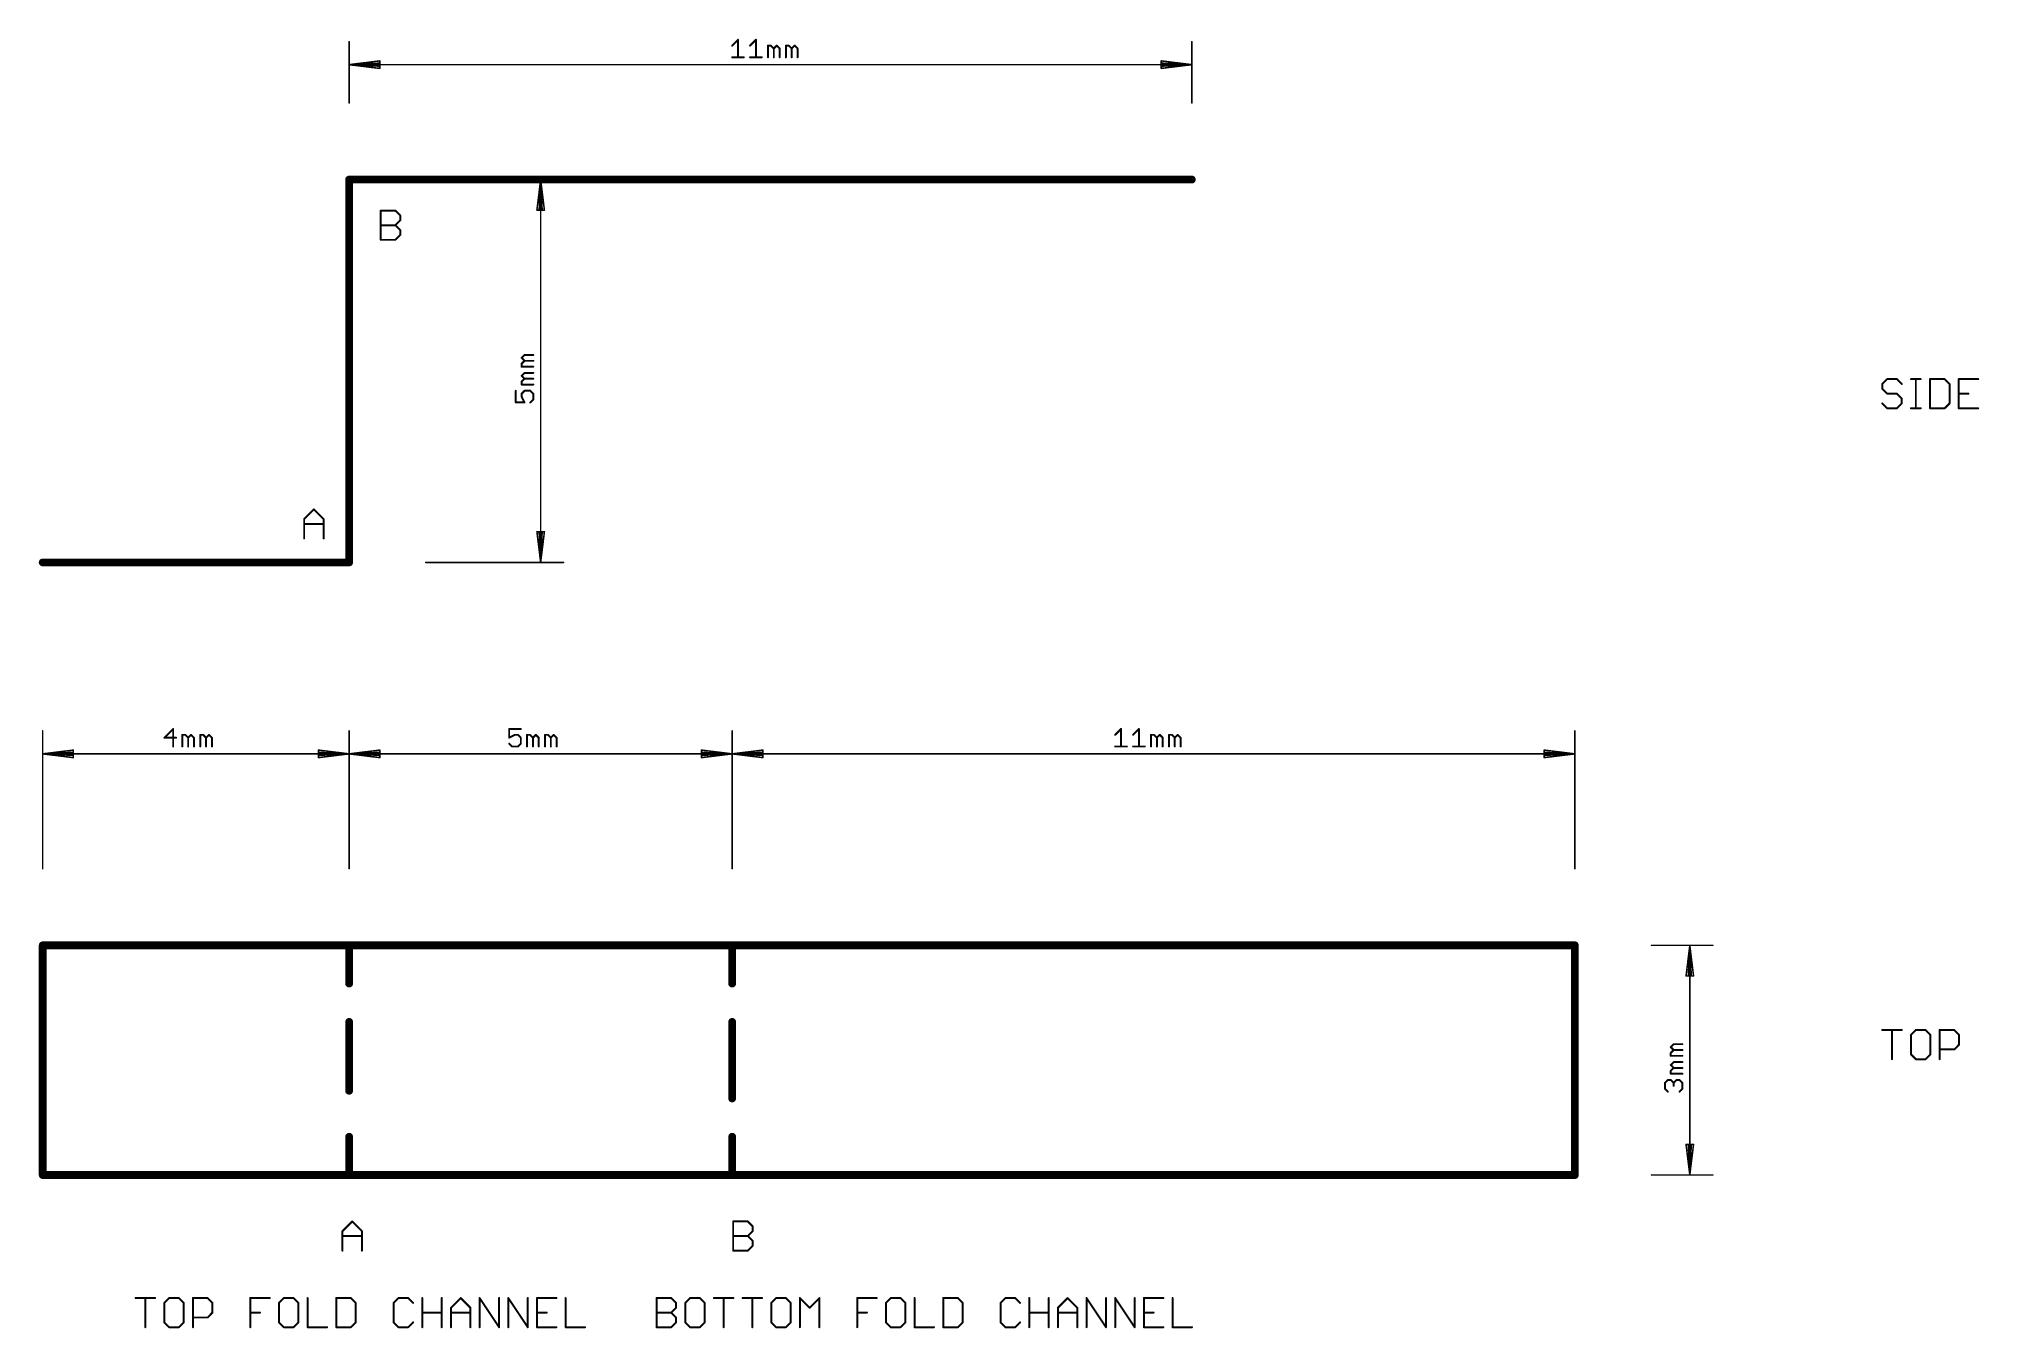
# Model space of a CAD drawing. Extents: x -0.1 to 25.3, y -2 to 14.8.
import ezdxf

# ---------------------------------------------------------------- set-up
doc = ezdxf.new("R2010")
doc.units = 0
doc.layers.add('100', color=2, linetype='CONTINUOUS')

msp = doc.modelspace()

# ---------------------------------------------------------------- linework, layer by layer
at = {"layer": '100'}
for points, const_width in [([(4, 14), (4, 14.8)], 0.02), ([(8.9995, 14.7487), (9.0757, 14.825)], 0.0254), ([(9.0757, 14.825), (9.0757, 14.5962)], 0.0254), ([(9.2333, 14.7487), (9.3096, 14.825)], 0.0254), ([(9.3096, 14.825), (9.3096, 14.5962)], 0.0254), ([(9.4672, 14.5962), (9.4672, 14.7487)], 0.0254), ([(9.4672, 14.7487), (9.5053, 14.7487)], 0.0254), ([(9.5053, 14.7487), (9.5435, 14.7106)], 0.0254), ([(9.5435, 14.7106), (9.5816, 14.7487)], 0.0254), ([(9.5435, 14.7106), (9.5435, 14.5962)], 0.0254), ([(9.5816, 14.7487), (9.6197, 14.7106)], 0.0254), ([(9.6197, 14.7106), (9.6197, 14.5962)], 0.0254), ([(9.7011, 14.5962), (9.7011, 14.7487)], 0.0254), ([(9.7011, 14.7487), (9.7392, 14.7487)], 0.0254), ([(9.7392, 14.7487), (9.7774, 14.7106)], 0.0254), ([(9.7774, 14.7106), (9.8155, 14.7487)], 0.0254), ([(9.7774, 14.7106), (9.7774, 14.5962)], 0.0254), ([(9.8155, 14.7487), (9.8536, 14.7106)], 0.0254), ([(9.8536, 14.7106), (9.8536, 14.5962)], 0.0254), ([(15, 14), (15, 14.8)], 0.02), ([(4, 14.5), (4.4, 14.5491)], 0.02), ([(4, 14.5), (4.4, 14.52)], 0.02), ([(4, 14.5), (15, 14.5)], 0.02), ([(4.4, 14.4509), (4, 14.5)], 0.02), ([(4.4, 14.48), (4, 14.5)], 0.02), ([(4.4, 14.5491), (4.4, 14.4509)], 0.02), ([(8.9995, 14.5962), (9.152, 14.5962)], 0.0254), ([(9.2333, 14.5962), (9.3859, 14.5962)], 0.0254), ([(15, 14.5), (14.6, 14.5491)], 0.02), ([(14.6, 14.5491), (14.6, 14.4509)], 0.02), ([(15, 14.5), (14.6, 14.52)], 0.02), ([(14.6, 14.4509), (15, 14.5)], 0.02), ([(14.6, 14.48), (15, 14.5)], 0.02), ([(4, 8), (4, 13)], 0.1016), ([(4, 13), (15, 13)], 0.1016), ([(5, 13), (6.8, 13)], 0.02), ([(6.5, 13), (6.4509, 12.6)], 0.02), ([(6.5, 13), (6.48, 12.6)], 0.02), ([(6.5, 8), (6.5, 13)], 0.02), ([(6.5491, 12.6), (6.5, 13)], 0.02), ([(6.52, 12.6), (6.5, 13)], 0.02), ([(4.4127, 12.2127), (4.4127, 12.594)], 0.0254), ([(4.4127, 12.594), (4.6034, 12.594)], 0.0254), ([(4.4127, 12.4034), (4.6034, 12.4034)], 0.0254), ([(4.6034, 12.594), (4.6669, 12.5305)], 0.0254), ([(4.6669, 12.4669), (4.6034, 12.4034)], 0.0254), ([(4.6034, 12.4034), (4.6669, 12.3398)], 0.0254), ([(4.6669, 12.5305), (4.6669, 12.4669)], 0.0254), ([(6.4509, 12.6), (6.5491, 12.6)], 0.02), ([(4.6034, 12.2127), (4.4127, 12.2127)], 0.0254), ([(4.6669, 12.2763), (4.6034, 12.2127)], 0.0254), ([(4.6669, 12.3398), (4.6669, 12.2763)], 0.0254), ([(6.2513, 10.6709), (6.2894, 10.709)], 0.0254), ([(6.2894, 10.6327), (6.2513, 10.6709)], 0.0254), ([(6.2513, 10.5946), (6.2894, 10.6327)], 0.0254), ([(6.2894, 10.709), (6.4038, 10.709)], 0.0254), ([(6.2894, 10.6327), (6.4038, 10.6327)], 0.0254), ([(6.2513, 10.5565), (6.2513, 10.5946)], 0.0254), ([(6.4038, 10.5565), (6.2513, 10.5565)], 0.0254), ([(6.2513, 10.437), (6.2894, 10.4751)], 0.0254), ([(6.2894, 10.3989), (6.2513, 10.437)], 0.0254), ([(6.2513, 10.3607), (6.2894, 10.3989)], 0.0254), ([(6.2894, 10.4751), (6.4038, 10.4751)], 0.0254), ([(6.2894, 10.3989), (6.4038, 10.3989)], 0.0254), ([(24.0763, 10.394), (24.0127, 10.3305)], 0.0254), ([(24.2034, 10.394), (24.0763, 10.394)], 0.0254), ([(24.2669, 10.3305), (24.2034, 10.394)], 0.0254), ([(24.3869, 10.394), (24.514, 10.394)], 0.0254), ([(24.4505, 10.0127), (24.4505, 10.394)], 0.0254), ([(24.6364, 10.394), (24.6364, 10.0127)], 0.0254), ([(24.827, 10.394), (24.6364, 10.394)], 0.0254), ([(24.8906, 10.3305), (24.827, 10.394)], 0.0254), ([(25.2648, 10.394), (25.0106, 10.394)], 0.0254), ([(25.0106, 10.394), (25.0106, 10.0127)], 0.0254), ([(6.175, 10.2413), (6.175, 10.0887)], 0.0254), ([(6.2513, 10.3226), (6.2513, 10.3607)], 0.0254), ([(6.4038, 10.3226), (6.2513, 10.3226)], 0.0254), ([(6.2513, 10.2031), (6.2894, 10.2413)], 0.0254), ([(6.2513, 10.165), (6.2513, 10.2031)], 0.0254), ([(6.2894, 10.0887), (6.2513, 10.165)], 0.0254), ([(6.2894, 10.2413), (6.3657, 10.2413)], 0.0254), ([(6.3657, 10.2413), (6.4038, 10.2031)], 0.0254), ([(6.4038, 10.1269), (6.3657, 10.0887)], 0.0254), ([(6.4038, 10.2031), (6.4038, 10.1269)], 0.0254), ([(24.0127, 10.3305), (24.0127, 10.2669)], 0.0254), ([(24.0127, 10.2669), (24.0763, 10.2034)], 0.0254), ([(24.0763, 10.2034), (24.2034, 10.2034)], 0.0254), ([(24.2034, 10.2034), (24.2669, 10.1398)], 0.0254), ([(24.2669, 10.1398), (24.2669, 10.0763)], 0.0254), ([(24.8906, 10.0763), (24.8906, 10.3305)], 0.0254), ([(25.0106, 10.2034), (25.1377, 10.2034)], 0.0254), ([(6.175, 10.0887), (6.2894, 10.0887)], 0.0254), ([(24.0763, 10.0127), (24.0127, 10.0763)], 0.0254), ([(24.2034, 10.0127), (24.0763, 10.0127)], 0.0254), ([(24.2669, 10.0763), (24.2034, 10.0127)], 0.0254), ([(24.3869, 10.0127), (24.514, 10.0127)], 0.0254), ([(24.6364, 10.0127), (24.827, 10.0127)], 0.0254), ([(24.827, 10.0127), (24.8906, 10.0763)], 0.0254), ([(25.0106, 10.0127), (25.2648, 10.0127)], 0.0254), ([(3.4127, 8.5669), (3.5398, 8.694)], 0.0254), ([(3.5398, 8.694), (3.6669, 8.5669)], 0.0254), ([(3.4127, 8.3127), (3.4127, 8.5669)], 0.0254), ([(3.4127, 8.5034), (3.6669, 8.5034)], 0.0254), ([(3.6669, 8.5669), (3.6669, 8.3127)], 0.0254), ([(6.5, 8), (6.4509, 8.4)], 0.02), ([(6.4509, 8.4), (6.5491, 8.4)], 0.02), ([(6.5, 8), (6.48, 8.4)], 0.02), ([(6.5491, 8.4), (6.5, 8)], 0.02), ([(6.52, 8.4), (6.5, 8)], 0.02), ([(0, 8), (4, 8)], 0.1016), ([(5, 8), (6.8, 8)], 0.02), ([(1.7031, 5.825), (1.5887, 5.7106)], 0.0254), ([(1.7031, 5.5962), (1.7031, 5.825)], 0.0254), ([(6.2412, 5.825), (6.0887, 5.825)], 0.0254), ([(6.0887, 5.825), (6.0887, 5.7106)], 0.0254), ([(13.9995, 5.7487), (14.0757, 5.825)], 0.0254), ([(14.0757, 5.825), (14.0757, 5.5962)], 0.0254), ([(14.2333, 5.7487), (14.3096, 5.825)], 0.0254), ([(14.3096, 5.825), (14.3096, 5.5962)], 0.0254), ([(0, 4), (0, 5.8)], 0.02), ([(1.5887, 5.7106), (1.7413, 5.7106)], 0.0254), ([(1.8226, 5.5962), (1.8226, 5.7487)], 0.0254), ([(1.8226, 5.7487), (1.8607, 5.7487)], 0.0254), ([(1.8607, 5.7487), (1.8989, 5.7106)], 0.0254), ([(1.8989, 5.7106), (1.937, 5.7487)], 0.0254), ([(1.8989, 5.7106), (1.8989, 5.5962)], 0.0254), ([(1.937, 5.7487), (1.9751, 5.7106)], 0.0254), ([(1.9751, 5.7106), (1.9751, 5.5962)], 0.0254), ([(2.0565, 5.5962), (2.0565, 5.7487)], 0.0254), ([(2.0565, 5.7487), (2.0946, 5.7487)], 0.0254), ([(2.0946, 5.7487), (2.1327, 5.7106)], 0.0254), ([(2.1327, 5.7106), (2.1709, 5.7487)], 0.0254), ([(2.1327, 5.7106), (2.1327, 5.5962)], 0.0254), ([(2.1709, 5.7487), (2.209, 5.7106)], 0.0254), ([(2.209, 5.7106), (2.209, 5.5962)], 0.0254), ([(4, 4), (4, 5.8)], 0.02), ([(4, 4), (4, 5.8)], 0.02), ([(6.0887, 5.7106), (6.165, 5.7487)], 0.0254), ([(6.1269, 5.5962), (6.0887, 5.6343)], 0.0254), ([(6.2031, 5.5962), (6.1269, 5.5962)], 0.0254), ([(6.165, 5.7487), (6.2031, 5.7487)], 0.0254), ([(6.2031, 5.7487), (6.2412, 5.7106)], 0.0254), ([(6.2412, 5.6343), (6.2031, 5.5962)], 0.0254), ([(6.2412, 5.7106), (6.2412, 5.6343)], 0.0254), ([(6.3226, 5.5962), (6.3226, 5.7487)], 0.0254), ([(6.3226, 5.7487), (6.3607, 5.7487)], 0.0254), ([(6.3607, 5.7487), (6.3989, 5.7106)], 0.0254), ([(6.3989, 5.7106), (6.437, 5.7487)], 0.0254), ([(6.3989, 5.7106), (6.3989, 5.5962)], 0.0254), ([(6.437, 5.7487), (6.4751, 5.7106)], 0.0254), ([(6.4751, 5.7106), (6.4751, 5.5962)], 0.0254), ([(6.5565, 5.5962), (6.5565, 5.7487)], 0.0254), ([(6.5565, 5.7487), (6.5946, 5.7487)], 0.0254), ([(6.5946, 5.7487), (6.6327, 5.7106)], 0.0254), ([(6.6327, 5.7106), (6.6709, 5.7487)], 0.0254), ([(6.6327, 5.7106), (6.6327, 5.5962)], 0.0254), ([(6.6709, 5.7487), (6.709, 5.7106)], 0.0254), ([(6.709, 5.7106), (6.709, 5.5962)], 0.0254), ([(9, 4), (9, 5.8)], 0.02), ([(9, 4), (9, 5.8)], 0.02), ([(13.9995, 5.5962), (14.152, 5.5962)], 0.0254), ([(14.2333, 5.5962), (14.3859, 5.5962)], 0.0254), ([(14.4672, 5.5962), (14.4672, 5.7487)], 0.0254), ([(14.4672, 5.7487), (14.5053, 5.7487)], 0.0254), ([(14.5053, 5.7487), (14.5435, 5.7106)], 0.0254), ([(14.5435, 5.7106), (14.5816, 5.7487)], 0.0254), ([(14.5435, 5.7106), (14.5435, 5.5962)], 0.0254), ([(14.5816, 5.7487), (14.6197, 5.7106)], 0.0254), ([(14.6197, 5.7106), (14.6197, 5.5962)], 0.0254), ([(14.7011, 5.5962), (14.7011, 5.7487)], 0.0254), ([(14.7011, 5.7487), (14.7392, 5.7487)], 0.0254), ([(14.7392, 5.7487), (14.7774, 5.7106)], 0.0254), ([(14.7774, 5.7106), (14.8155, 5.7487)], 0.0254), ([(14.7774, 5.7106), (14.7774, 5.5962)], 0.0254), ([(14.8155, 5.7487), (14.8536, 5.7106)], 0.0254), ([(14.8536, 5.7106), (14.8536, 5.5962)], 0.0254), ([(20, 4), (20, 5.8)], 0.02), ([(0, 5.5), (0.4, 5.5491)], 0.02), ([(0, 5.5), (0.4, 5.52)], 0.02), ([(0, 5.5), (4, 5.5)], 0.02), ([(0.4, 5.4509), (0, 5.5)], 0.02), ([(0.4, 5.48), (0, 5.5)], 0.02), ([(0.4, 5.5491), (0.4, 5.4509)], 0.02), ([(4, 5.5), (3.6, 5.5491)], 0.02), ([(3.6, 5.5491), (3.6, 5.4509)], 0.02), ([(4, 5.5), (3.6, 5.52)], 0.02), ([(3.6, 5.4509), (4, 5.5)], 0.02), ([(3.6, 5.48), (4, 5.5)], 0.02), ([(4, 5.5), (4.4, 5.5491)], 0.02), ([(4, 5.5), (4.4, 5.52)], 0.02), ([(4, 5.5), (9, 5.5)], 0.02), ([(4.4, 5.4509), (4, 5.5)], 0.02), ([(4.4, 5.48), (4, 5.5)], 0.02), ([(4.4, 5.5491), (4.4, 5.4509)], 0.02), ([(9, 5.5), (8.6, 5.5491)], 0.02), ([(8.6, 5.5491), (8.6, 5.4509)], 0.02), ([(9, 5.5), (8.6, 5.52)], 0.02), ([(8.6, 5.4509), (9, 5.5)], 0.02), ([(8.6, 5.48), (9, 5.5)], 0.02), ([(9, 5.5), (9.4, 5.5491)], 0.02), ([(9, 5.5), (9.4, 5.52)], 0.02), ([(9, 5.5), (20, 5.5)], 0.02), ([(9.4, 5.4509), (9, 5.5)], 0.02), ([(9.4, 5.48), (9, 5.5)], 0.02), ([(9.4, 5.5491), (9.4, 5.4509)], 0.02), ([(20, 5.5), (19.6, 5.5491)], 0.02), ([(19.6, 5.5491), (19.6, 5.4509)], 0.02), ([(20, 5.5), (19.6, 5.52)], 0.02), ([(19.6, 5.4509), (20, 5.5)], 0.02), ([(19.6, 5.48), (20, 5.5)], 0.02), ([(0, 0), (0, 3)], 0.1016), ([(0, 3), (4, 3)], 0.1016), ([(4, 3), (9, 3)], 0.1016), ([(4, 3), (4, 2.5)], 0.1016), ([(9, 3), (20, 3)], 0.1016), ([(9, 3), (9, 2.5)], 0.1016), ([(20, 3), (20, 0)], 0.1016), ([(21, 3), (21.8, 3)], 0.02), ([(21.5, 3), (21.4509, 2.6)], 0.02), ([(21.5, 3), (21.48, 2.6)], 0.02), ([(21.5, 3), (21.5, 0)], 0.02), ([(21.5491, 2.6), (21.5, 3)], 0.02), ([(21.52, 2.6), (21.5, 3)], 0.02), ([(21.4509, 2.6), (21.5491, 2.6)], 0.02), ([(4, 2), (4, 1.1)], 0.1016), ([(9, 2), (9, 1)], 0.1016), ([(24.0127, 1.894), (24.2669, 1.894)], 0.0254), ([(24.1398, 1.5127), (24.1398, 1.894)], 0.0254), ([(24.4505, 1.894), (24.3869, 1.8305)], 0.0254), ([(24.3869, 1.8305), (24.3869, 1.5763)], 0.0254), ([(24.5776, 1.894), (24.4505, 1.894)], 0.0254), ([(24.6411, 1.8305), (24.5776, 1.894)], 0.0254), ([(24.6411, 1.5763), (24.6411, 1.8305)], 0.0254), ([(24.7611, 1.5127), (24.7611, 1.894)], 0.0254), ([(24.7611, 1.894), (24.9518, 1.894)], 0.0254), ([(24.9518, 1.894), (25.0153, 1.8305)], 0.0254), ([(25.0153, 1.8305), (25.0153, 1.7034)], 0.0254), ([(21.2513, 1.6709), (21.2894, 1.709)], 0.0254), ([(21.2894, 1.6327), (21.2513, 1.6709)], 0.0254), ([(21.2513, 1.5946), (21.2894, 1.6327)], 0.0254), ([(21.2513, 1.5565), (21.2513, 1.5946)], 0.0254), ([(21.4038, 1.5565), (21.2513, 1.5565)], 0.0254), ([(21.2894, 1.709), (21.4038, 1.709)], 0.0254), ([(21.2894, 1.6327), (21.4038, 1.6327)], 0.0254), ([(24.3869, 1.5763), (24.4505, 1.5127)], 0.0254), ([(24.4505, 1.5127), (24.5776, 1.5127)], 0.0254), ([(24.5776, 1.5127), (24.6411, 1.5763)], 0.0254), ([(24.9518, 1.6398), (24.7611, 1.6398)], 0.0254), ([(25.0153, 1.7034), (24.9518, 1.6398)], 0.0254), ([(21.2513, 1.437), (21.2894, 1.4751)], 0.0254), ([(21.2894, 1.3989), (21.2513, 1.437)], 0.0254), ([(21.2513, 1.3607), (21.2894, 1.3989)], 0.0254), ([(21.2513, 1.3226), (21.2513, 1.3607)], 0.0254), ([(21.4038, 1.3226), (21.2513, 1.3226)], 0.0254), ([(21.2894, 1.4751), (21.4038, 1.4751)], 0.0254), ([(21.2894, 1.3989), (21.4038, 1.3989)], 0.0254), ([(21.175, 1.2031), (21.2131, 1.2412)], 0.0254), ([(21.175, 1.1269), (21.175, 1.2031)], 0.0254), ([(21.2131, 1.0887), (21.175, 1.1269)], 0.0254), ([(21.2131, 1.2412), (21.2513, 1.2412)], 0.0254), ([(21.2513, 1.2412), (21.2894, 1.2031)], 0.0254), ([(21.2894, 1.2031), (21.3275, 1.2412)], 0.0254), ([(21.2894, 1.2031), (21.2894, 1.165)], 0.0254), ([(21.3275, 1.2412), (21.3657, 1.2412)], 0.0254), ([(21.3657, 1.2412), (21.4038, 1.2031)], 0.0254), ([(21.4038, 1.1269), (21.3657, 1.0887)], 0.0254), ([(21.4038, 1.2031), (21.4038, 1.1269)], 0.0254), ([(4, 0), (4, 0.5)], 0.1016), ([(9, 0.5), (9, 0)], 0.1016), ([(21.5, 0), (21.4509, 0.4)], 0.02), ([(21.4509, 0.4), (21.5491, 0.4)], 0.02), ([(21.5, 0), (21.48, 0.4)], 0.02), ([(21.5491, 0.4), (21.5, 0)], 0.02), ([(21.52, 0.4), (21.5, 0)], 0.02), ([(4, 0), (0, 0)], 0.1016), ([(9, 0), (4, 0)], 0.1016), ([(20, 0), (9, 0)], 0.1016), ([(21, 0), (21.8, 0)], 0.02), ([(3.9127, -0.7331), (4.0398, -0.606)], 0.0254), ([(3.9127, -0.9873), (3.9127, -0.7331)], 0.0254), ([(4.0398, -0.606), (4.1669, -0.7331)], 0.0254), ([(4.1669, -0.7331), (4.1669, -0.9873)], 0.0254), ([(9.0127, -0.9873), (9.0127, -0.606)], 0.0254), ([(9.0127, -0.606), (9.2034, -0.606)], 0.0254), ([(9.2034, -0.606), (9.2669, -0.6695)], 0.0254), ([(9.2669, -0.7331), (9.2034, -0.7966)], 0.0254), ([(9.2669, -0.6695), (9.2669, -0.7331)], 0.0254), ([(3.9127, -0.7966), (4.1669, -0.7966)], 0.0254), ([(9.0127, -0.7966), (9.2034, -0.7966)], 0.0254), ([(9.2034, -0.9873), (9.0127, -0.9873)], 0.0254), ([(9.2034, -0.7966), (9.2669, -0.8602)], 0.0254), ([(9.2669, -0.9237), (9.2034, -0.9873)], 0.0254), ([(9.2669, -0.8602), (9.2669, -0.9237)], 0.0254), ([(1.2127, -1.606), (1.4669, -1.606)], 0.0254), ([(1.3398, -1.9873), (1.3398, -1.606)], 0.0254), ([(1.6505, -1.606), (1.5869, -1.6695)], 0.0254), ([(1.5869, -1.6695), (1.5869, -1.9237)], 0.0254), ([(1.7776, -1.606), (1.6505, -1.606)], 0.0254), ([(1.8411, -1.6695), (1.7776, -1.606)], 0.0254), ([(1.8411, -1.9237), (1.8411, -1.6695)], 0.0254), ([(1.9611, -1.9873), (1.9611, -1.606)], 0.0254), ([(1.9611, -1.606), (2.1518, -1.606)], 0.0254), ([(2.1518, -1.606), (2.2153, -1.6695)], 0.0254), ([(2.2153, -1.6695), (2.2153, -1.7966)], 0.0254), ([(2.7095, -1.9873), (2.7095, -1.606)], 0.0254), ([(2.7095, -1.606), (2.9637, -1.606)], 0.0254), ([(3.1473, -1.606), (3.0837, -1.6695)], 0.0254), ([(3.0837, -1.6695), (3.0837, -1.9237)], 0.0254), ([(3.2744, -1.606), (3.1473, -1.606)], 0.0254), ([(3.3379, -1.6695), (3.2744, -1.606)], 0.0254), ([(3.3379, -1.9237), (3.3379, -1.6695)], 0.0254), ([(3.4579, -1.606), (3.4579, -1.9873)], 0.0254), ([(3.8321, -1.606), (3.8321, -1.9873)], 0.0254), ([(4.0228, -1.606), (3.8321, -1.606)], 0.0254), ([(4.0864, -1.6695), (4.0228, -1.606)], 0.0254), ([(4.0864, -1.9237), (4.0864, -1.6695)], 0.0254), ([(4.6441, -1.606), (4.5806, -1.6695)], 0.0254), ([(4.5806, -1.6695), (4.5806, -1.9237)], 0.0254), ([(4.7712, -1.606), (4.6441, -1.606)], 0.0254), ([(4.8348, -1.6695), (4.7712, -1.606)], 0.0254), ([(4.9548, -1.9873), (4.9548, -1.606)], 0.0254), ([(5.209, -1.606), (5.209, -1.9873)], 0.0254), ([(5.329, -1.7331), (5.4561, -1.606)], 0.0254), ([(5.329, -1.9873), (5.329, -1.7331)], 0.0254), ([(5.4561, -1.606), (5.5832, -1.7331)], 0.0254), ([(5.5832, -1.7331), (5.5832, -1.9873)], 0.0254), ([(5.7032, -1.9873), (5.7032, -1.606)], 0.0254), ([(5.7032, -1.606), (5.9574, -1.9873)], 0.0254), ([(5.9574, -1.9873), (5.9574, -1.606)], 0.0254), ([(6.0774, -1.9873), (6.0774, -1.606)], 0.0254), ([(6.0774, -1.606), (6.3316, -1.9873)], 0.0254), ([(6.3316, -1.9873), (6.3316, -1.606)], 0.0254), ([(6.7058, -1.606), (6.4516, -1.606)], 0.0254), ([(6.4516, -1.606), (6.4516, -1.9873)], 0.0254), ([(6.8258, -1.606), (6.8258, -1.9873)], 0.0254), ([(8.0127, -1.9873), (8.0127, -1.606)], 0.0254), ([(8.0127, -1.606), (8.2034, -1.606)], 0.0254), ([(8.2034, -1.606), (8.2669, -1.6695)], 0.0254), ([(8.2669, -1.7331), (8.2034, -1.7966)], 0.0254), ([(8.2669, -1.6695), (8.2669, -1.7331)], 0.0254), ([(8.4505, -1.606), (8.3869, -1.6695)], 0.0254), ([(8.3869, -1.6695), (8.3869, -1.9237)], 0.0254), ([(8.5776, -1.606), (8.4505, -1.606)], 0.0254), ([(8.6411, -1.6695), (8.5776, -1.606)], 0.0254), ([(8.6411, -1.9237), (8.6411, -1.6695)], 0.0254), ([(8.7611, -1.606), (9.0153, -1.606)], 0.0254), ([(8.8882, -1.9873), (8.8882, -1.606)], 0.0254), ([(9.1353, -1.606), (9.3895, -1.606)], 0.0254), ([(9.2624, -1.9873), (9.2624, -1.606)], 0.0254), ([(9.5731, -1.606), (9.5095, -1.6695)], 0.0254), ([(9.5095, -1.6695), (9.5095, -1.9237)], 0.0254), ([(9.7002, -1.606), (9.5731, -1.606)], 0.0254), ([(9.7637, -1.6695), (9.7002, -1.606)], 0.0254), ([(9.7637, -1.9237), (9.7637, -1.6695)], 0.0254), ([(9.8837, -1.9873), (9.8837, -1.606)], 0.0254), ([(9.8837, -1.606), (10.0108, -1.7331)], 0.0254), ([(10.0108, -1.7331), (10.1379, -1.606)], 0.0254), ([(10.1379, -1.606), (10.1379, -1.9873)], 0.0254), ([(10.6321, -1.9873), (10.6321, -1.606)], 0.0254), ([(10.6321, -1.606), (10.8864, -1.606)], 0.0254), ([(11.0699, -1.606), (11.0064, -1.6695)], 0.0254), ([(11.0064, -1.6695), (11.0064, -1.9237)], 0.0254), ([(11.197, -1.606), (11.0699, -1.606)], 0.0254), ([(11.2606, -1.6695), (11.197, -1.606)], 0.0254), ([(11.2606, -1.9237), (11.2606, -1.6695)], 0.0254), ([(11.3806, -1.606), (11.3806, -1.9873)], 0.0254), ([(11.7548, -1.606), (11.7548, -1.9873)], 0.0254), ([(11.9454, -1.606), (11.7548, -1.606)], 0.0254), ([(12.009, -1.6695), (11.9454, -1.606)], 0.0254), ([(12.009, -1.9237), (12.009, -1.6695)], 0.0254), ([(12.5667, -1.606), (12.5032, -1.6695)], 0.0254), ([(12.5032, -1.6695), (12.5032, -1.9237)], 0.0254), ([(12.6938, -1.606), (12.5667, -1.606)], 0.0254), ([(12.7574, -1.6695), (12.6938, -1.606)], 0.0254), ([(12.8774, -1.9873), (12.8774, -1.606)], 0.0254), ([(13.1316, -1.606), (13.1316, -1.9873)], 0.0254), ([(13.2516, -1.7331), (13.3787, -1.606)], 0.0254), ([(13.2516, -1.9873), (13.2516, -1.7331)], 0.0254), ([(13.3787, -1.606), (13.5058, -1.7331)], 0.0254), ([(13.5058, -1.7331), (13.5058, -1.9873)], 0.0254), ([(13.6258, -1.9873), (13.6258, -1.606)], 0.0254), ([(13.6258, -1.606), (13.88, -1.9873)], 0.0254), ([(13.88, -1.9873), (13.88, -1.606)], 0.0254), ([(14, -1.9873), (14, -1.606)], 0.0254), ([(14, -1.606), (14.2542, -1.9873)], 0.0254), ([(14.2542, -1.9873), (14.2542, -1.606)], 0.0254), ([(14.6284, -1.606), (14.3742, -1.606)], 0.0254), ([(14.3742, -1.606), (14.3742, -1.9873)], 0.0254), ([(14.7484, -1.606), (14.7484, -1.9873)], 0.0254), ([(1.5869, -1.9237), (1.6505, -1.9873)], 0.0254), ([(1.6505, -1.9873), (1.7776, -1.9873)], 0.0254), ([(1.7776, -1.9873), (1.8411, -1.9237)], 0.0254), ([(2.1518, -1.8602), (1.9611, -1.8602)], 0.0254), ([(2.2153, -1.7966), (2.1518, -1.8602)], 0.0254), ([(2.7095, -1.7966), (2.8366, -1.7966)], 0.0254), ([(3.0837, -1.9237), (3.1473, -1.9873)], 0.0254), ([(3.1473, -1.9873), (3.2744, -1.9873)], 0.0254), ([(3.2744, -1.9873), (3.3379, -1.9237)], 0.0254), ([(3.4579, -1.9873), (3.7122, -1.9873)], 0.0254), ([(3.8321, -1.9873), (4.0228, -1.9873)], 0.0254), ([(4.0228, -1.9873), (4.0864, -1.9237)], 0.0254), ([(4.5806, -1.9237), (4.6441, -1.9873)], 0.0254), ([(4.6441, -1.9873), (4.7712, -1.9873)], 0.0254), ([(4.7712, -1.9873), (4.8348, -1.9237)], 0.0254), ([(4.9548, -1.7966), (5.209, -1.7966)], 0.0254), ([(5.329, -1.7966), (5.5832, -1.7966)], 0.0254), ([(6.4516, -1.7966), (6.5787, -1.7966)], 0.0254), ([(6.4516, -1.9873), (6.7058, -1.9873)], 0.0254), ([(6.8258, -1.9873), (7.08, -1.9873)], 0.0254), ([(8.0127, -1.7966), (8.2034, -1.7966)], 0.0254), ([(8.2034, -1.9873), (8.0127, -1.9873)], 0.0254), ([(8.2034, -1.7966), (8.2669, -1.8602)], 0.0254), ([(8.2669, -1.9237), (8.2034, -1.9873)], 0.0254), ([(8.2669, -1.8602), (8.2669, -1.9237)], 0.0254), ([(8.3869, -1.9237), (8.4505, -1.9873)], 0.0254), ([(8.4505, -1.9873), (8.5776, -1.9873)], 0.0254), ([(8.5776, -1.9873), (8.6411, -1.9237)], 0.0254), ([(9.5095, -1.9237), (9.5731, -1.9873)], 0.0254), ([(9.5731, -1.9873), (9.7002, -1.9873)], 0.0254), ([(9.7002, -1.9873), (9.7637, -1.9237)], 0.0254), ([(10.6321, -1.7966), (10.7592, -1.7966)], 0.0254), ([(11.0064, -1.9237), (11.0699, -1.9873)], 0.0254), ([(11.0699, -1.9873), (11.197, -1.9873)], 0.0254), ([(11.197, -1.9873), (11.2606, -1.9237)], 0.0254), ([(11.3806, -1.9873), (11.6348, -1.9873)], 0.0254), ([(11.7548, -1.9873), (11.9454, -1.9873)], 0.0254), ([(11.9454, -1.9873), (12.009, -1.9237)], 0.0254), ([(12.5032, -1.9237), (12.5667, -1.9873)], 0.0254), ([(12.5667, -1.9873), (12.6938, -1.9873)], 0.0254), ([(12.6938, -1.9873), (12.7574, -1.9237)], 0.0254), ([(12.8774, -1.7966), (13.1316, -1.7966)], 0.0254), ([(13.2516, -1.7966), (13.5058, -1.7966)], 0.0254), ([(14.3742, -1.7966), (14.5013, -1.7966)], 0.0254), ([(14.3742, -1.9873), (14.6284, -1.9873)], 0.0254), ([(14.7484, -1.9873), (15.0026, -1.9873)], 0.0254)]:
    msp.add_lwpolyline(points, dxfattribs=dict(at, const_width=const_width))
for points, const_width in [([(4.005, 14.8, 1), (3.995, 14.8)], 0.01), ([(8.995, 14.7532, 1), (9.004, 14.7442)], 0.0127), ([(9.0821, 14.825, 1), (9.0694, 14.825)], 0.0127), ([(9.0802, 14.8205, 1), (9.0712, 14.8295)], 0.0127), ([(9.2289, 14.7532, 1), (9.2378, 14.7442)], 0.0127), ([(9.316, 14.825, 1), (9.3033, 14.825)], 0.0127), ([(9.3141, 14.8205, 1), (9.3051, 14.8295)], 0.0127), ([(9.4672, 14.7551, 1), (9.4672, 14.7424)], 0.0127), ([(9.4736, 14.7487, 1), (9.4609, 14.7487)], 0.0127), ([(9.5098, 14.7532, 1), (9.5009, 14.7442)], 0.0127), ([(9.5053, 14.7424, 1), (9.5053, 14.7551)], 0.0127), ([(9.5498, 14.7106, 1), (9.5371, 14.7106)], 0.0127), ([(9.539, 14.7151, 1), (9.548, 14.7061)], 0.0127), ([(9.539, 14.7061, 1), (9.548, 14.7151)], 0.0127), ([(9.5861, 14.7532, 1), (9.5771, 14.7442)], 0.0127), ([(9.5861, 14.7442, 1), (9.5771, 14.7532)], 0.0127), ([(9.6261, 14.7106, 1), (9.6134, 14.7106)], 0.0127), ([(9.6153, 14.7061, 1), (9.6242, 14.7151)], 0.0127), ([(9.7074, 14.7487, 1), (9.6947, 14.7487)], 0.0127), ([(9.7011, 14.7551, 1), (9.7011, 14.7424)], 0.0127), ([(9.7437, 14.7532, 1), (9.7347, 14.7442)], 0.0127), ([(9.7392, 14.7424, 1), (9.7392, 14.7551)], 0.0127), ([(9.7837, 14.7106, 1), (9.771, 14.7106)], 0.0127), ([(9.7729, 14.7151, 1), (9.7818, 14.7061)], 0.0127), ([(9.7729, 14.7061, 1), (9.7818, 14.7151)], 0.0127), ([(9.82, 14.7532, 1), (9.811, 14.7442)], 0.0127), ([(9.82, 14.7442, 1), (9.811, 14.7532)], 0.0127), ([(9.86, 14.7106, 1), (9.8473, 14.7106)], 0.0127), ([(9.8491, 14.7061, 1), (9.8581, 14.7151)], 0.0127), ([(15.005, 14.8, 1), (14.995, 14.8)], 0.01), ([(4, 14.505, 1), (4, 14.495)], 0.01), ([(3.9994, 14.505, 1), (4.0006, 14.495)], 0.01), ([(4.0006, 14.505, 1), (3.9994, 14.495)], 0.01), ([(3.9998, 14.505, 1), (4.0002, 14.495)], 0.01), ([(4.0002, 14.505, 1), (3.9998, 14.495)], 0.01), ([(4.405, 14.5491, 1), (4.395, 14.5491)], 0.01), ([(4.395, 14.4509, 1), (4.405, 14.4509)], 0.01), ([(4.4006, 14.5441, 1), (4.3994, 14.5541)], 0.01), ([(4.3994, 14.4459, 1), (4.4006, 14.4559)], 0.01), ([(4.4002, 14.515, 1), (4.3998, 14.525)], 0.01), ([(4.3998, 14.475, 1), (4.4002, 14.485)], 0.01), ([(8.9995, 14.6026, 1), (8.9995, 14.5899)], 0.0127), ([(9.0694, 14.5962, 1), (9.0821, 14.5962)], 0.0127), ([(9.152, 14.5899, 1), (9.152, 14.6026)], 0.0127), ([(9.2333, 14.6026, 1), (9.2333, 14.5899)], 0.0127), ([(9.3033, 14.5962, 1), (9.316, 14.5962)], 0.0127), ([(9.3859, 14.5899, 1), (9.3859, 14.6026)], 0.0127), ([(9.4609, 14.5962, 1), (9.4736, 14.5962)], 0.0127), ([(9.5371, 14.5962, 1), (9.5498, 14.5962)], 0.0127), ([(9.6134, 14.5962, 1), (9.6261, 14.5962)], 0.0127), ([(9.6947, 14.5962, 1), (9.7074, 14.5962)], 0.0127), ([(9.771, 14.5962, 1), (9.7837, 14.5962)], 0.0127), ([(9.8473, 14.5962, 1), (9.86, 14.5962)], 0.0127), ([(14.6006, 14.5541, 1), (14.5994, 14.5441)], 0.01), ([(14.605, 14.5491, 1), (14.595, 14.5491)], 0.01), ([(14.6002, 14.525, 1), (14.5998, 14.515)], 0.01), ([(14.5998, 14.485, 1), (14.6002, 14.475)], 0.01), ([(14.5994, 14.4559, 1), (14.6006, 14.4459)], 0.01), ([(14.595, 14.4509, 1), (14.605, 14.4509)], 0.01), ([(14.9994, 14.495, 1), (15.0006, 14.505)], 0.01), ([(15.0006, 14.495, 1), (14.9994, 14.505)], 0.01), ([(14.9998, 14.495, 1), (15.0002, 14.505)], 0.01), ([(15.0002, 14.495, 1), (14.9998, 14.505)], 0.01), ([(15, 14.495, 1), (15, 14.505)], 0.01), ([(3.995, 14, 1), (4.005, 14)], 0.01), ([(14.995, 14, 1), (15.005, 14)], 0.01), ([(4.0254, 13, 1), (3.9746, 13)], 0.0508), ([(4, 13.0254, 1), (4, 12.9746)], 0.0508), ([(5, 13.005, 1), (5, 12.995)], 0.01), ([(6.505, 13, 1), (6.495, 13)], 0.01), ([(6.505, 12.9994, 1), (6.495, 13.0006)], 0.01), ([(6.505, 13.0006, 1), (6.495, 12.9994)], 0.01), ([(6.505, 12.9998, 1), (6.495, 13.0002)], 0.01), ([(6.505, 13.0002, 1), (6.495, 12.9998)], 0.01), ([(6.8, 12.995, 1), (6.8, 13.005)], 0.01), ([(15, 12.9746, 1), (15, 13.0254)], 0.0508), ([(4.4191, 12.594, 1), (4.4063, 12.594)], 0.0127), ([(4.4127, 12.6004, 1), (4.4127, 12.5877)], 0.0127), ([(4.4127, 12.4097, 1), (4.4127, 12.397)], 0.0127), ([(4.6079, 12.5985, 1), (4.5989, 12.5895)], 0.0127), ([(4.6079, 12.4079, 1), (4.5989, 12.3989)], 0.0127), ([(4.5989, 12.4079, 1), (4.6079, 12.3989)], 0.0127), ([(4.6034, 12.5877, 1), (4.6034, 12.6004)], 0.0127), ([(4.6034, 12.397, 1), (4.6034, 12.4097)], 0.0127), ([(4.6733, 12.5305, 1), (4.6606, 12.5305)], 0.0127), ([(4.6606, 12.4669, 1), (4.6733, 12.4669)], 0.0127), ([(4.6624, 12.526, 1), (4.6714, 12.535)], 0.0127), ([(4.6714, 12.4624, 1), (4.6624, 12.4714)], 0.0127), ([(6.4509, 12.605, 1), (6.4509, 12.595)], 0.01), ([(6.4459, 12.6006, 1), (6.4559, 12.5994)], 0.01), ([(6.475, 12.6002, 1), (6.485, 12.5998)], 0.01), ([(6.515, 12.5998, 1), (6.525, 12.6002)], 0.01), ([(6.5441, 12.5994, 1), (6.5541, 12.6006)], 0.01), ([(6.5491, 12.595, 1), (6.5491, 12.605)], 0.01), ([(4.4063, 12.2127, 1), (4.4191, 12.2127)], 0.0127), ([(4.4127, 12.219, 1), (4.4127, 12.2064)], 0.0127), ([(4.5989, 12.2172, 1), (4.6079, 12.2082)], 0.0127), ([(4.6034, 12.2064, 1), (4.6034, 12.219)], 0.0127), ([(4.6733, 12.3398, 1), (4.6606, 12.3398)], 0.0127), ([(4.6606, 12.2763, 1), (4.6733, 12.2763)], 0.0127), ([(4.6624, 12.3353, 1), (4.6714, 12.3443)], 0.0127), ([(4.6714, 12.2718, 1), (4.6624, 12.2807)], 0.0127), ([(6.2558, 10.6754, 1), (6.2468, 10.6664)], 0.0127), ([(6.2468, 10.6754, 1), (6.2558, 10.6664)], 0.0127), ([(6.2894, 10.7154, 1), (6.2894, 10.7027)], 0.0127), ([(6.2894, 10.6391, 1), (6.2894, 10.6264)], 0.0127), ([(6.2939, 10.7045, 1), (6.2849, 10.7135)], 0.0127), ([(6.2939, 10.6283, 1), (6.2849, 10.6372)], 0.0127), ([(6.2849, 10.6283, 1), (6.2939, 10.6372)], 0.0127), ([(6.4038, 10.7027, 1), (6.4038, 10.7154)], 0.0127), ([(6.4038, 10.6264, 1), (6.4038, 10.6391)], 0.0127), ([(6.2576, 10.5946, 1), (6.2449, 10.5946)], 0.0127), ([(6.2468, 10.5991, 1), (6.2558, 10.5901)], 0.0127), ([(6.2513, 10.5628, 1), (6.2513, 10.5501)], 0.0127), ([(6.2449, 10.5565, 1), (6.2576, 10.5565)], 0.0127), ([(6.2558, 10.4415, 1), (6.2468, 10.4325)], 0.0127), ([(6.2468, 10.4415, 1), (6.2558, 10.4325)], 0.0127), ([(6.2894, 10.4815, 1), (6.2894, 10.4688)], 0.0127), ([(6.2894, 10.4052, 1), (6.2894, 10.3925)], 0.0127), ([(6.2939, 10.4706, 1), (6.2849, 10.4796)], 0.0127), ([(6.2939, 10.3944, 1), (6.2849, 10.4034)], 0.0127), ([(6.2849, 10.3944, 1), (6.2939, 10.4034)], 0.0127), ([(6.4038, 10.5501, 1), (6.4038, 10.5628)], 0.0127), ([(6.4038, 10.4688, 1), (6.4038, 10.4815)], 0.0127), ([(6.4038, 10.3925, 1), (6.4038, 10.4052)], 0.0127), ([(24.0763, 10.4004, 1), (24.0763, 10.3877)], 0.0127), ([(24.0807, 10.3895, 1), (24.0718, 10.3985)], 0.0127), ([(24.2079, 10.3985, 1), (24.1989, 10.3895)], 0.0127), ([(24.2034, 10.3877, 1), (24.2034, 10.4004)], 0.0127), ([(24.3869, 10.4004, 1), (24.3869, 10.3877)], 0.0127), ([(24.4568, 10.394, 1), (24.4441, 10.394)], 0.0127), ([(24.514, 10.3877, 1), (24.514, 10.4004)], 0.0127), ([(24.6427, 10.394, 1), (24.63, 10.394)], 0.0127), ([(24.6364, 10.4004, 1), (24.6364, 10.3877)], 0.0127), ([(24.8315, 10.3985, 1), (24.8226, 10.3895)], 0.0127), ([(24.827, 10.3877, 1), (24.827, 10.4004)], 0.0127), ([(25.0106, 10.4004, 1), (25.0106, 10.3877)], 0.0127), ([(25.0169, 10.394, 1), (25.0042, 10.394)], 0.0127), ([(25.2648, 10.3877, 1), (25.2648, 10.4004)], 0.0127), ([(6.1814, 10.2413, 1), (6.1687, 10.2413)], 0.0127), ([(6.2576, 10.3607, 1), (6.2449, 10.3607)], 0.0127), ([(6.2468, 10.3652, 1), (6.2558, 10.3562)], 0.0127), ([(6.2513, 10.329, 1), (6.2513, 10.3163)], 0.0127), ([(6.2449, 10.3226, 1), (6.2576, 10.3226)], 0.0127), ([(6.2576, 10.2031, 1), (6.2449, 10.2031)], 0.0127), ([(6.2468, 10.2076, 1), (6.2558, 10.1986)], 0.0127), ([(6.257, 10.1678, 1), (6.2456, 10.1621)], 0.0127), ([(6.2449, 10.165, 1), (6.2576, 10.165)], 0.0127), ([(6.2894, 10.2476, 1), (6.2894, 10.2349)], 0.0127), ([(6.2939, 10.2368, 1), (6.2849, 10.2457)], 0.0127), ([(6.3702, 10.2457, 1), (6.3612, 10.2368)], 0.0127), ([(6.3657, 10.2349, 1), (6.3657, 10.2476)], 0.0127), ([(6.4102, 10.2031, 1), (6.3975, 10.2031)], 0.0127), ([(6.3975, 10.1269, 1), (6.4102, 10.1269)], 0.0127), ([(6.3993, 10.1986, 1), (6.4083, 10.2076)], 0.0127), ([(6.4083, 10.1224, 1), (6.3993, 10.1313)], 0.0127), ([(6.4038, 10.3163, 1), (6.4038, 10.329)], 0.0127), ([(24.0191, 10.3305, 1), (24.0064, 10.3305)], 0.0127), ([(24.0082, 10.335, 1), (24.0172, 10.326)], 0.0127), ([(24.0172, 10.2714, 1), (24.0082, 10.2624)], 0.0127), ([(24.0064, 10.2669, 1), (24.0191, 10.2669)], 0.0127), ([(24.0763, 10.2097, 1), (24.0763, 10.197)], 0.0127), ([(24.0718, 10.1989, 1), (24.0807, 10.2079)], 0.0127), ([(24.2079, 10.2079, 1), (24.1989, 10.1989)], 0.0127), ([(24.2034, 10.197, 1), (24.2034, 10.2097)], 0.0127), ([(24.2733, 10.1398, 1), (24.2606, 10.1398)], 0.0127), ([(24.2624, 10.326, 1), (24.2714, 10.335)], 0.0127), ([(24.2624, 10.1353, 1), (24.2714, 10.1443)], 0.0127), ([(24.8969, 10.3305, 1), (24.8842, 10.3305)], 0.0127), ([(24.8861, 10.326, 1), (24.8951, 10.335)], 0.0127), ([(25.0106, 10.2097, 1), (25.0106, 10.197)], 0.0127), ([(25.1377, 10.197, 1), (25.1377, 10.2097)], 0.0127), ([(6.175, 10.0951, 1), (6.175, 10.0824)], 0.0127), ([(6.1687, 10.0887, 1), (6.1814, 10.0887)], 0.0127), ([(6.2837, 10.0859, 1), (6.2951, 10.0916)], 0.0127), ([(6.2894, 10.0824, 1), (6.2894, 10.0951)], 0.0127), ([(6.3612, 10.0932, 1), (6.3702, 10.0842)], 0.0127), ([(24.0172, 10.0807, 1), (24.0082, 10.0718)], 0.0127), ([(24.0763, 10.0191, 1), (24.0763, 10.0064)], 0.0127), ([(24.0718, 10.0082, 1), (24.0807, 10.0172)], 0.0127), ([(24.1989, 10.0172, 1), (24.2079, 10.0082)], 0.0127), ([(24.2034, 10.0064, 1), (24.2034, 10.0191)], 0.0127), ([(24.2606, 10.0763, 1), (24.2733, 10.0763)], 0.0127), ([(24.2714, 10.0718, 1), (24.2624, 10.0807)], 0.0127), ([(24.3869, 10.0191, 1), (24.3869, 10.0064)], 0.0127), ([(24.4441, 10.0127, 1), (24.4568, 10.0127)], 0.0127), ([(24.514, 10.0064, 1), (24.514, 10.0191)], 0.0127), ([(24.63, 10.0127, 1), (24.6427, 10.0127)], 0.0127), ([(24.6364, 10.0191, 1), (24.6364, 10.0064)], 0.0127), ([(24.8226, 10.0172, 1), (24.8315, 10.0082)], 0.0127), ([(24.827, 10.0064, 1), (24.827, 10.0191)], 0.0127), ([(24.8842, 10.0763, 1), (24.8969, 10.0763)], 0.0127), ([(24.8951, 10.0718, 1), (24.8861, 10.0807)], 0.0127), ([(25.0106, 10.0191, 1), (25.0106, 10.0064)], 0.0127), ([(25.0042, 10.0127, 1), (25.0169, 10.0127)], 0.0127), ([(25.2648, 10.0064, 1), (25.2648, 10.0191)], 0.0127), ([(3.5443, 8.6985, 1), (3.5353, 8.6895)], 0.0127), ([(3.5443, 8.6895, 1), (3.5353, 8.6985)], 0.0127), ([(3.4082, 8.5714, 1), (3.4172, 8.5624)], 0.0127), ([(3.4127, 8.5097, 1), (3.4127, 8.497)], 0.0127), ([(3.419, 8.5669, 1), (3.4064, 8.5669)], 0.0127), ([(3.6733, 8.5669, 1), (3.6606, 8.5669)], 0.0127), ([(3.6624, 8.5624, 1), (3.6714, 8.5714)], 0.0127), ([(3.6669, 8.497, 1), (3.6669, 8.5097)], 0.0127), ([(6.4559, 8.4006, 1), (6.4459, 8.3994)], 0.01), ([(6.4509, 8.405, 1), (6.4509, 8.395)], 0.01), ([(6.485, 8.4002, 1), (6.475, 8.3998)], 0.01), ([(6.525, 8.3998, 1), (6.515, 8.4002)], 0.01), ([(6.5541, 8.3994, 1), (6.5441, 8.4006)], 0.01), ([(6.5491, 8.395, 1), (6.5491, 8.405)], 0.01), ([(3.4064, 8.3127, 1), (3.419, 8.3127)], 0.0127), ([(3.6606, 8.3127, 1), (3.6733, 8.3127)], 0.0127), ([(0, 8.0254, 1), (0, 7.9746)], 0.0508), ([(3.9746, 8, 1), (4.0254, 8)], 0.0508), ([(4, 7.9746, 1), (4, 8.0254)], 0.0508), ([(5, 8.005, 1), (5, 7.995)], 0.01), ([(6.495, 7.9994, 1), (6.505, 8.0006)], 0.01), ([(6.495, 8.0006, 1), (6.505, 7.9994)], 0.01), ([(6.495, 7.9998, 1), (6.505, 8.0002)], 0.01), ([(6.495, 8.0002, 1), (6.505, 7.9998)], 0.01), ([(6.495, 8, 1), (6.505, 8)], 0.01), ([(6.8, 7.995, 1), (6.8, 8.005)], 0.01), ([(1.7095, 5.825, 1), (1.6968, 5.825)], 0.0127), ([(1.7076, 5.8205, 1), (1.6986, 5.8295)], 0.0127), ([(6.0951, 5.825, 1), (6.0824, 5.825)], 0.0127), ([(6.0887, 5.8313, 1), (6.0887, 5.8186)], 0.0127), ([(6.2412, 5.8186, 1), (6.2412, 5.8313)], 0.0127), ([(14.0821, 5.825, 1), (14.0694, 5.825)], 0.0127), ([(14.0802, 5.8205, 1), (14.0712, 5.8295)], 0.0127), ([(14.316, 5.825, 1), (14.3033, 5.825)], 0.0127), ([(14.3141, 5.8205, 1), (14.3051, 5.8295)], 0.0127), ([(0.005, 5.8, 1), (-0.005, 5.8)], 0.01), ([(1.5887, 5.7169, 1), (1.5887, 5.7042)], 0.0127), ([(1.5842, 5.7151, 1), (1.5932, 5.7061)], 0.0127), ([(1.6968, 5.5962, 1), (1.7095, 5.5962)], 0.0127), ([(1.7413, 5.7042, 1), (1.7413, 5.7169)], 0.0127), ([(1.829, 5.7487, 1), (1.8162, 5.7487)], 0.0127), ([(1.8162, 5.5962, 1), (1.829, 5.5962)], 0.0127), ([(1.8226, 5.7551, 1), (1.8226, 5.7424)], 0.0127), ([(1.8652, 5.7532, 1), (1.8562, 5.7442)], 0.0127), ([(1.8607, 5.7424, 1), (1.8607, 5.7551)], 0.0127), ([(1.9052, 5.7106, 1), (1.8925, 5.7106)], 0.0127), ([(1.8925, 5.5962, 1), (1.9052, 5.5962)], 0.0127), ([(1.8944, 5.7151, 1), (1.9034, 5.7061)], 0.0127), ([(1.8944, 5.7061, 1), (1.9034, 5.7151)], 0.0127), ([(1.9415, 5.7532, 1), (1.9325, 5.7442)], 0.0127), ([(1.9415, 5.7442, 1), (1.9325, 5.7532)], 0.0127), ([(1.9815, 5.7106, 1), (1.9688, 5.7106)], 0.0127), ([(1.9688, 5.5962, 1), (1.9815, 5.5962)], 0.0127), ([(1.9706, 5.7061, 1), (1.9796, 5.7151)], 0.0127), ([(2.0628, 5.7487, 1), (2.0501, 5.7487)], 0.0127), ([(2.0501, 5.5962, 1), (2.0628, 5.5962)], 0.0127), ([(2.0565, 5.7551, 1), (2.0565, 5.7424)], 0.0127), ([(2.0991, 5.7532, 1), (2.0901, 5.7442)], 0.0127), ([(2.0946, 5.7424, 1), (2.0946, 5.7551)], 0.0127), ([(2.1391, 5.7106, 1), (2.1264, 5.7106)], 0.0127), ([(2.1264, 5.5962, 1), (2.1391, 5.5962)], 0.0127), ([(2.1283, 5.7151, 1), (2.1372, 5.7061)], 0.0127), ([(2.1283, 5.7061, 1), (2.1372, 5.7151)], 0.0127), ([(2.1754, 5.7532, 1), (2.1664, 5.7442)], 0.0127), ([(2.1754, 5.7442, 1), (2.1664, 5.7532)], 0.0127), ([(2.2154, 5.7106, 1), (2.2027, 5.7106)], 0.0127), ([(2.2027, 5.5962, 1), (2.2154, 5.5962)], 0.0127), ([(2.2045, 5.7061, 1), (2.2135, 5.7151)], 0.0127), ([(4.005, 5.8, 1), (3.995, 5.8)], 0.01), ([(4.005, 5.8, 1), (3.995, 5.8)], 0.01), ([(6.0859, 5.7163, 1), (6.0916, 5.7049)], 0.0127), ([(6.0824, 5.7106, 1), (6.0951, 5.7106)], 0.0127), ([(6.0932, 5.6388, 1), (6.0842, 5.6298)], 0.0127), ([(6.1269, 5.6026, 1), (6.1269, 5.5899)], 0.0127), ([(6.1224, 5.5917, 1), (6.1313, 5.6007)], 0.0127), ([(6.165, 5.7551, 1), (6.165, 5.7424)], 0.0127), ([(6.1678, 5.743, 1), (6.1621, 5.7544)], 0.0127), ([(6.2076, 5.7532, 1), (6.1986, 5.7442)], 0.0127), ([(6.1986, 5.6007, 1), (6.2076, 5.5917)], 0.0127), ([(6.2031, 5.7424, 1), (6.2031, 5.7551)], 0.0127), ([(6.2031, 5.5899, 1), (6.2031, 5.6026)], 0.0127), ([(6.2476, 5.7106, 1), (6.2349, 5.7106)], 0.0127), ([(6.2349, 5.6343, 1), (6.2476, 5.6343)], 0.0127), ([(6.2368, 5.7061, 1), (6.2457, 5.7151)], 0.0127), ([(6.2457, 5.6298, 1), (6.2368, 5.6388)], 0.0127), ([(6.329, 5.7487, 1), (6.3163, 5.7487)], 0.0127), ([(6.3226, 5.7551, 1), (6.3226, 5.7424)], 0.0127), ([(6.3163, 5.5962, 1), (6.329, 5.5962)], 0.0127), ([(6.3652, 5.7532, 1), (6.3562, 5.7442)], 0.0127), ([(6.3607, 5.7424, 1), (6.3607, 5.7551)], 0.0127), ([(6.4052, 5.7106, 1), (6.3925, 5.7106)], 0.0127), ([(6.3925, 5.5962, 1), (6.4052, 5.5962)], 0.0127), ([(6.3944, 5.7151, 1), (6.4034, 5.7061)], 0.0127), ([(6.3944, 5.7061, 1), (6.4034, 5.7151)], 0.0127), ([(6.4415, 5.7532, 1), (6.4325, 5.7442)], 0.0127), ([(6.4415, 5.7442, 1), (6.4325, 5.7532)], 0.0127), ([(6.4815, 5.7106, 1), (6.4688, 5.7106)], 0.0127), ([(6.4688, 5.5962, 1), (6.4815, 5.5962)], 0.0127), ([(6.4706, 5.7061, 1), (6.4796, 5.7151)], 0.0127), ([(6.5628, 5.7487, 1), (6.5501, 5.7487)], 0.0127), ([(6.5501, 5.5962, 1), (6.5628, 5.5962)], 0.0127), ([(6.5565, 5.7551, 1), (6.5565, 5.7424)], 0.0127), ([(6.5991, 5.7532, 1), (6.5901, 5.7442)], 0.0127), ([(6.5946, 5.7424, 1), (6.5946, 5.7551)], 0.0127), ([(6.6391, 5.7106, 1), (6.6264, 5.7106)], 0.0127), ([(6.6264, 5.5962, 1), (6.6391, 5.5962)], 0.0127), ([(6.6283, 5.7151, 1), (6.6372, 5.7061)], 0.0127), ([(6.6283, 5.7061, 1), (6.6372, 5.7151)], 0.0127), ([(6.6754, 5.7532, 1), (6.6664, 5.7442)], 0.0127), ([(6.6754, 5.7442, 1), (6.6664, 5.7532)], 0.0127), ([(6.7154, 5.7106, 1), (6.7027, 5.7106)], 0.0127), ([(6.7027, 5.5962, 1), (6.7154, 5.5962)], 0.0127), ([(6.7045, 5.7061, 1), (6.7135, 5.7151)], 0.0127), ([(9.005, 5.8, 1), (8.995, 5.8)], 0.01), ([(9.005, 5.8, 1), (8.995, 5.8)], 0.01), ([(13.995, 5.7532, 1), (14.004, 5.7442)], 0.0127), ([(13.9995, 5.6026, 1), (13.9995, 5.5899)], 0.0127), ([(14.0694, 5.5962, 1), (14.0821, 5.5962)], 0.0127), ([(14.152, 5.5899, 1), (14.152, 5.6026)], 0.0127), ([(14.2333, 5.6026, 1), (14.2333, 5.5899)], 0.0127), ([(14.2289, 5.7532, 1), (14.2378, 5.7442)], 0.0127), ([(14.3033, 5.5962, 1), (14.316, 5.5962)], 0.0127), ([(14.3859, 5.5899, 1), (14.3859, 5.6026)], 0.0127), ([(14.4672, 5.7551, 1), (14.4672, 5.7424)], 0.0127), ([(14.4736, 5.7487, 1), (14.4609, 5.7487)], 0.0127), ([(14.4609, 5.5962, 1), (14.4736, 5.5962)], 0.0127), ([(14.5098, 5.7532, 1), (14.5009, 5.7442)], 0.0127), ([(14.5053, 5.7424, 1), (14.5053, 5.7551)], 0.0127), ([(14.5498, 5.7106, 1), (14.5371, 5.7106)], 0.0127), ([(14.539, 5.7151, 1), (14.548, 5.7061)], 0.0127), ([(14.5371, 5.5962, 1), (14.5498, 5.5962)], 0.0127), ([(14.539, 5.7061, 1), (14.548, 5.7151)], 0.0127), ([(14.5861, 5.7532, 1), (14.5771, 5.7442)], 0.0127), ([(14.5861, 5.7442, 1), (14.5771, 5.7532)], 0.0127), ([(14.6261, 5.7106, 1), (14.6134, 5.7106)], 0.0127), ([(14.6134, 5.5962, 1), (14.6261, 5.5962)], 0.0127), ([(14.6153, 5.7061, 1), (14.6242, 5.7151)], 0.0127), ([(14.7074, 5.7487, 1), (14.6947, 5.7487)], 0.0127), ([(14.6947, 5.5962, 1), (14.7074, 5.5962)], 0.0127), ([(14.7011, 5.7551, 1), (14.7011, 5.7424)], 0.0127), ([(14.7437, 5.7532, 1), (14.7347, 5.7442)], 0.0127), ([(14.7392, 5.7424, 1), (14.7392, 5.7551)], 0.0127), ([(14.7837, 5.7106, 1), (14.771, 5.7106)], 0.0127), ([(14.7729, 5.7151, 1), (14.7818, 5.7061)], 0.0127), ([(14.771, 5.5962, 1), (14.7837, 5.5962)], 0.0127), ([(14.7729, 5.7061, 1), (14.7818, 5.7151)], 0.0127), ([(14.82, 5.7532, 1), (14.811, 5.7442)], 0.0127), ([(14.82, 5.7442, 1), (14.811, 5.7532)], 0.0127), ([(14.86, 5.7106, 1), (14.8473, 5.7106)], 0.0127), ([(14.8473, 5.5962, 1), (14.86, 5.5962)], 0.0127), ([(14.8491, 5.7061, 1), (14.8581, 5.7151)], 0.0127), ([(20.005, 5.8, 1), (19.995, 5.8)], 0.01), ([(0, 5.505, 1), (0, 5.495)], 0.01), ([(-0.0006, 5.505, 1), (0.0006, 5.495)], 0.01), ([(0.0006, 5.505, 1), (-0.0006, 5.495)], 0.01), ([(-0.0002, 5.505, 1), (0.0002, 5.495)], 0.01), ([(0.0002, 5.505, 1), (-0.0002, 5.495)], 0.01), ([(0.405, 5.5491, 1), (0.395, 5.5491)], 0.01), ([(0.395, 5.4509, 1), (0.405, 5.4509)], 0.01), ([(0.4006, 5.5441, 1), (0.3994, 5.5541)], 0.01), ([(0.3994, 5.4459, 1), (0.4006, 5.4559)], 0.01), ([(0.4002, 5.515, 1), (0.3998, 5.525)], 0.01), ([(0.3998, 5.475, 1), (0.4002, 5.485)], 0.01), ([(3.6006, 5.5541, 1), (3.5994, 5.5441)], 0.01), ([(3.605, 5.5491, 1), (3.595, 5.5491)], 0.01), ([(3.6002, 5.525, 1), (3.5998, 5.515)], 0.01), ([(3.5998, 5.485, 1), (3.6002, 5.475)], 0.01), ([(3.5994, 5.4559, 1), (3.6006, 5.4459)], 0.01), ([(3.595, 5.4509, 1), (3.605, 5.4509)], 0.01), ([(4, 5.505, 1), (4, 5.495)], 0.01), ([(3.9994, 5.505, 1), (4.0006, 5.495)], 0.01), ([(4.0006, 5.505, 1), (3.9994, 5.495)], 0.01), ([(3.9998, 5.505, 1), (4.0002, 5.495)], 0.01), ([(4.0002, 5.505, 1), (3.9998, 5.495)], 0.01), ([(3.9994, 5.495, 1), (4.0006, 5.505)], 0.01), ([(4.0006, 5.495, 1), (3.9994, 5.505)], 0.01), ([(3.9998, 5.495, 1), (4.0002, 5.505)], 0.01), ([(4.0002, 5.495, 1), (3.9998, 5.505)], 0.01), ([(4, 5.495, 1), (4, 5.505)], 0.01), ([(4.405, 5.5491, 1), (4.395, 5.5491)], 0.01), ([(4.395, 5.4509, 1), (4.405, 5.4509)], 0.01), ([(4.4006, 5.5441, 1), (4.3994, 5.5541)], 0.01), ([(4.3994, 5.4459, 1), (4.4006, 5.4559)], 0.01), ([(4.4002, 5.515, 1), (4.3998, 5.525)], 0.01), ([(4.3998, 5.475, 1), (4.4002, 5.485)], 0.01), ([(8.6006, 5.5541, 1), (8.5994, 5.5441)], 0.01), ([(8.605, 5.5491, 1), (8.595, 5.5491)], 0.01), ([(8.6002, 5.525, 1), (8.5998, 5.515)], 0.01), ([(8.5998, 5.485, 1), (8.6002, 5.475)], 0.01), ([(8.5994, 5.4559, 1), (8.6006, 5.4459)], 0.01), ([(8.595, 5.4509, 1), (8.605, 5.4509)], 0.01), ([(9, 5.505, 1), (9, 5.495)], 0.01), ([(8.9994, 5.505, 1), (9.0006, 5.495)], 0.01), ([(9.0006, 5.505, 1), (8.9994, 5.495)], 0.01), ([(8.9998, 5.505, 1), (9.0002, 5.495)], 0.01), ([(9.0002, 5.505, 1), (8.9998, 5.495)], 0.01), ([(8.9994, 5.495, 1), (9.0006, 5.505)], 0.01), ([(9.0006, 5.495, 1), (8.9994, 5.505)], 0.01), ([(8.9998, 5.495, 1), (9.0002, 5.505)], 0.01), ([(9.0002, 5.495, 1), (8.9998, 5.505)], 0.01), ([(9, 5.495, 1), (9, 5.505)], 0.01), ([(9.405, 5.5491, 1), (9.395, 5.5491)], 0.01), ([(9.395, 5.4509, 1), (9.405, 5.4509)], 0.01), ([(9.4006, 5.5441, 1), (9.3994, 5.5541)], 0.01), ([(9.3994, 5.4459, 1), (9.4006, 5.4559)], 0.01), ([(9.4002, 5.515, 1), (9.3998, 5.525)], 0.01), ([(9.3998, 5.475, 1), (9.4002, 5.485)], 0.01), ([(19.6006, 5.5541, 1), (19.5994, 5.5441)], 0.01), ([(19.605, 5.5491, 1), (19.595, 5.5491)], 0.01), ([(19.6002, 5.525, 1), (19.5998, 5.515)], 0.01), ([(19.5998, 5.485, 1), (19.6002, 5.475)], 0.01), ([(19.5994, 5.4559, 1), (19.6006, 5.4459)], 0.01), ([(19.595, 5.4509, 1), (19.605, 5.4509)], 0.01), ([(19.9994, 5.495, 1), (20.0006, 5.505)], 0.01), ([(20.0006, 5.495, 1), (19.9994, 5.505)], 0.01), ([(19.9998, 5.495, 1), (20.0002, 5.505)], 0.01), ([(20.0002, 5.495, 1), (19.9998, 5.505)], 0.01), ([(20, 5.495, 1), (20, 5.505)], 0.01), ([(-0.005, 4, 1), (0.005, 4)], 0.01), ([(3.995, 4, 1), (4.005, 4)], 0.01), ([(3.995, 4, 1), (4.005, 4)], 0.01), ([(8.995, 4, 1), (9.005, 4)], 0.01), ([(8.995, 4, 1), (9.005, 4)], 0.01), ([(19.995, 4, 1), (20.005, 4)], 0.01), ([(0.0254, 3, 1), (-0.0254, 3)], 0.0508), ([(0, 3.0254, 1), (0, 2.9746)], 0.0508), ([(4, 3.0254, 1), (4, 2.9746)], 0.0508), ([(4.0254, 3, 1), (3.9746, 3)], 0.0508), ([(4, 2.9746, 1), (4, 3.0254)], 0.0508), ([(9, 3.0254, 1), (9, 2.9746)], 0.0508), ([(9.0254, 3, 1), (8.9746, 3)], 0.0508), ([(9, 2.9746, 1), (9, 3.0254)], 0.0508), ([(20.0254, 3, 1), (19.9746, 3)], 0.0508), ([(20, 2.9746, 1), (20, 3.0254)], 0.0508), ([(21, 3.005, 1), (21, 2.995)], 0.01), ([(21.505, 3, 1), (21.495, 3)], 0.01), ([(21.505, 2.9994, 1), (21.495, 3.0006)], 0.01), ([(21.505, 3.0006, 1), (21.495, 2.9994)], 0.01), ([(21.505, 2.9998, 1), (21.495, 3.0002)], 0.01), ([(21.505, 3.0002, 1), (21.495, 2.9998)], 0.01), ([(21.8, 2.995, 1), (21.8, 3.005)], 0.01), ([(21.4509, 2.605, 1), (21.4509, 2.595)], 0.01), ([(21.4459, 2.6006, 1), (21.4559, 2.5994)], 0.01), ([(21.475, 2.6002, 1), (21.485, 2.5998)], 0.01), ([(21.515, 2.5998, 1), (21.525, 2.6002)], 0.01), ([(21.5441, 2.5994, 1), (21.5541, 2.6006)], 0.01), ([(21.5491, 2.595, 1), (21.5491, 2.605)], 0.01), ([(3.9746, 2.5, 1), (4.0254, 2.5)], 0.0508), ([(8.9746, 2.5, 1), (9.0254, 2.5)], 0.0508), ([(4.0254, 2, 1), (3.9746, 2)], 0.0508), ([(9.0254, 2, 1), (8.9746, 2)], 0.0508), ([(24.0127, 1.9004, 1), (24.0127, 1.8877)], 0.0127), ([(24.1462, 1.894, 1), (24.1335, 1.894)], 0.0127), ([(24.2669, 1.8877, 1), (24.2669, 1.9004)], 0.0127), ([(24.3933, 1.8305, 1), (24.3806, 1.8305)], 0.0127), ([(24.3824, 1.835, 1), (24.3914, 1.826)], 0.0127), ([(24.4505, 1.9004, 1), (24.4505, 1.8877)], 0.0127), ([(24.4549, 1.8895, 1), (24.446, 1.8985)], 0.0127), ([(24.5821, 1.8985, 1), (24.5731, 1.8895)], 0.0127), ([(24.5776, 1.8877, 1), (24.5776, 1.9004)], 0.0127), ([(24.6475, 1.8305, 1), (24.6348, 1.8305)], 0.0127), ([(24.6366, 1.826, 1), (24.6456, 1.835)], 0.0127), ([(24.7611, 1.9004, 1), (24.7611, 1.8877)], 0.0127), ([(24.7675, 1.894, 1), (24.7548, 1.894)], 0.0127), ([(24.9563, 1.8985, 1), (24.9473, 1.8895)], 0.0127), ([(24.9518, 1.8877, 1), (24.9518, 1.9004)], 0.0127), ([(25.0217, 1.8305, 1), (25.009, 1.8305)], 0.0127), ([(25.0108, 1.826, 1), (25.0198, 1.835)], 0.0127), ([(21.2558, 1.6754, 1), (21.2468, 1.6664)], 0.0127), ([(21.2468, 1.6754, 1), (21.2558, 1.6664)], 0.0127), ([(21.2576, 1.5946, 1), (21.2449, 1.5946)], 0.0127), ([(21.2468, 1.5991, 1), (21.2558, 1.5901)], 0.0127), ([(21.2513, 1.5628, 1), (21.2513, 1.5501)], 0.0127), ([(21.2449, 1.5565, 1), (21.2576, 1.5565)], 0.0127), ([(21.2894, 1.7154, 1), (21.2894, 1.7027)], 0.0127), ([(21.2894, 1.6391, 1), (21.2894, 1.6264)], 0.0127), ([(21.2939, 1.7045, 1), (21.2849, 1.7135)], 0.0127), ([(21.2939, 1.6283, 1), (21.2849, 1.6372)], 0.0127), ([(21.2849, 1.6283, 1), (21.2939, 1.6372)], 0.0127), ([(21.4038, 1.7027, 1), (21.4038, 1.7154)], 0.0127), ([(21.4038, 1.6264, 1), (21.4038, 1.6391)], 0.0127), ([(21.4038, 1.5501, 1), (21.4038, 1.5628)], 0.0127), ([(24.3914, 1.5807, 1), (24.3824, 1.5718)], 0.0127), ([(24.3806, 1.5763, 1), (24.3933, 1.5763)], 0.0127), ([(24.4505, 1.5191, 1), (24.4505, 1.5064)], 0.0127), ([(24.446, 1.5082, 1), (24.4549, 1.5172)], 0.0127), ([(24.5731, 1.5172, 1), (24.5821, 1.5082)], 0.0127), ([(24.5776, 1.5064, 1), (24.5776, 1.5191)], 0.0127), ([(24.6348, 1.5763, 1), (24.6475, 1.5763)], 0.0127), ([(24.6456, 1.5718, 1), (24.6366, 1.5807)], 0.0127), ([(24.7611, 1.6462, 1), (24.7611, 1.6335)], 0.0127), ([(24.9473, 1.6443, 1), (24.9563, 1.6353)], 0.0127), ([(24.9518, 1.6335, 1), (24.9518, 1.6462)], 0.0127), ([(25.009, 1.7034, 1), (25.0217, 1.7034)], 0.0127), ([(25.0198, 1.6989, 1), (25.0108, 1.7079)], 0.0127), ([(21.2558, 1.4415, 1), (21.2468, 1.4325)], 0.0127), ([(21.2468, 1.4415, 1), (21.2558, 1.4325)], 0.0127), ([(21.2576, 1.3607, 1), (21.2449, 1.3607)], 0.0127), ([(21.2468, 1.3652, 1), (21.2558, 1.3562)], 0.0127), ([(21.2513, 1.329, 1), (21.2513, 1.3162)], 0.0127), ([(21.2449, 1.3226, 1), (21.2576, 1.3226)], 0.0127), ([(21.2894, 1.4815, 1), (21.2894, 1.4688)], 0.0127), ([(21.2894, 1.4052, 1), (21.2894, 1.3925)], 0.0127), ([(21.2939, 1.4706, 1), (21.2849, 1.4796)], 0.0127), ([(21.2939, 1.3944, 1), (21.2849, 1.4034)], 0.0127), ([(21.2849, 1.3944, 1), (21.2939, 1.4034)], 0.0127), ([(21.4038, 1.4688, 1), (21.4038, 1.4815)], 0.0127), ([(21.4038, 1.3925, 1), (21.4038, 1.4052)], 0.0127), ([(21.4038, 1.3162, 1), (21.4038, 1.329)], 0.0127), ([(24.1335, 1.5127, 1), (24.1462, 1.5127)], 0.0127), ([(24.7548, 1.5127, 1), (24.7675, 1.5127)], 0.0127), ([(3.9746, 1.1, 1), (4.0254, 1.1)], 0.0508), ([(8.9746, 1, 1), (9.0254, 1)], 0.0508), ([(21.1814, 1.2031, 1), (21.1687, 1.2031)], 0.0127), ([(21.1705, 1.2076, 1), (21.1795, 1.1986)], 0.0127), ([(21.1795, 1.1313, 1), (21.1705, 1.1224)], 0.0127), ([(21.1687, 1.1269, 1), (21.1814, 1.1269)], 0.0127), ([(21.2131, 1.2476, 1), (21.2131, 1.2349)], 0.0127), ([(21.2176, 1.2368, 1), (21.2086, 1.2457)], 0.0127), ([(21.2086, 1.0842, 1), (21.2176, 1.0932)], 0.0127), ([(21.2558, 1.2457, 1), (21.2468, 1.2368)], 0.0127), ([(21.2513, 1.2349, 1), (21.2513, 1.2476)], 0.0127), ([(21.2849, 1.2076, 1), (21.2939, 1.1986)], 0.0127), ([(21.2958, 1.2031, 1), (21.2831, 1.2031)], 0.0127), ([(21.2831, 1.165, 1), (21.2958, 1.165)], 0.0127), ([(21.2849, 1.1986, 1), (21.2939, 1.2076)], 0.0127), ([(21.3275, 1.2476, 1), (21.3275, 1.2349)], 0.0127), ([(21.332, 1.2368, 1), (21.323, 1.2457)], 0.0127), ([(21.3702, 1.2457, 1), (21.3612, 1.2368)], 0.0127), ([(21.3612, 1.0932, 1), (21.3702, 1.0842)], 0.0127), ([(21.3657, 1.2349, 1), (21.3657, 1.2476)], 0.0127), ([(21.4102, 1.2031, 1), (21.3974, 1.2031)], 0.0127), ([(21.3974, 1.1269, 1), (21.4102, 1.1269)], 0.0127), ([(21.3993, 1.1986, 1), (21.4083, 1.2076)], 0.0127), ([(21.4083, 1.1224, 1), (21.3993, 1.1313)], 0.0127), ([(4.0254, 0.5, 1), (3.9746, 0.5)], 0.0508), ([(9.0254, 0.5, 1), (8.9746, 0.5)], 0.0508), ([(21.4559, 0.4006, 1), (21.4459, 0.3994)], 0.01), ([(21.4509, 0.405, 1), (21.4509, 0.395)], 0.01), ([(21.485, 0.4002, 1), (21.475, 0.3998)], 0.01), ([(21.525, 0.3998, 1), (21.515, 0.4002)], 0.01), ([(21.5541, 0.3994, 1), (21.5441, 0.4006)], 0.01), ([(21.5491, 0.395, 1), (21.5491, 0.405)], 0.01), ([(0, 0.0254, 1), (0, -0.0254)], 0.0508), ([(-0.0254, 0, 1), (0.0254, 0)], 0.0508), ([(4, 0.0254, 1), (4, -0.0254)], 0.0508), ([(3.9746, 0, 1), (4.0254, 0)], 0.0508), ([(4, -0.0254, 1), (4, 0.0254)], 0.0508), ([(9, 0.0254, 1), (9, -0.0254)], 0.0508), ([(8.9746, 0, 1), (9.0254, 0)], 0.0508), ([(9, -0.0254, 1), (9, 0.0254)], 0.0508), ([(19.9746, 0, 1), (20.0254, 0)], 0.0508), ([(20, -0.0254, 1), (20, 0.0254)], 0.0508), ([(21, 0.005, 1), (21, -0.005)], 0.01), ([(21.495, -0.0006, 1), (21.505, 0.0006)], 0.01), ([(21.495, 0.0006, 1), (21.505, -0.0006)], 0.01), ([(21.495, -0.0002, 1), (21.505, 0.0002)], 0.01), ([(21.495, 0.0002, 1), (21.505, -0.0002)], 0.01), ([(21.495, 0, 1), (21.505, 0)], 0.01), ([(21.8, -0.005, 1), (21.8, 0.005)], 0.01), ([(3.9082, -0.7286, 1), (3.9172, -0.7376)], 0.0127), ([(3.919, -0.7331, 1), (3.9064, -0.7331)], 0.0127), ([(4.0443, -0.6015, 1), (4.0353, -0.6105)], 0.0127), ([(4.0443, -0.6105, 1), (4.0353, -0.6015)], 0.0127), ([(4.1733, -0.7331, 1), (4.1606, -0.7331)], 0.0127), ([(4.1624, -0.7376, 1), (4.1714, -0.7286)], 0.0127), ([(9.0191, -0.606, 1), (9.0064, -0.606)], 0.0127), ([(9.0127, -0.5996, 1), (9.0127, -0.6123)], 0.0127), ([(9.2079, -0.6015, 1), (9.1989, -0.6105)], 0.0127), ([(9.2034, -0.6123, 1), (9.2034, -0.5996)], 0.0127), ([(9.2733, -0.6695, 1), (9.2606, -0.6695)], 0.0127), ([(9.2606, -0.7331, 1), (9.2733, -0.7331)], 0.0127), ([(9.2624, -0.674, 1), (9.2714, -0.665)], 0.0127), ([(9.2714, -0.7376, 1), (9.2624, -0.7286)], 0.0127), ([(3.9127, -0.7903, 1), (3.9127, -0.803)], 0.0127), ([(3.9064, -0.9873, 1), (3.919, -0.9873)], 0.0127), ([(4.1606, -0.9873, 1), (4.1733, -0.9873)], 0.0127), ([(4.1669, -0.803, 1), (4.1669, -0.7903)], 0.0127), ([(9.0127, -0.7903, 1), (9.0127, -0.803)], 0.0127), ([(9.0127, -0.981, 1), (9.0127, -0.9937)], 0.0127), ([(9.0064, -0.9873, 1), (9.0191, -0.9873)], 0.0127), ([(9.2079, -0.7921, 1), (9.1989, -0.8011)], 0.0127), ([(9.1989, -0.7921, 1), (9.2079, -0.8011)], 0.0127), ([(9.1989, -0.9828, 1), (9.2079, -0.9918)], 0.0127), ([(9.2034, -0.803, 1), (9.2034, -0.7903)], 0.0127), ([(9.2034, -0.9937, 1), (9.2034, -0.981)], 0.0127), ([(9.2733, -0.8602, 1), (9.2606, -0.8602)], 0.0127), ([(9.2606, -0.9237, 1), (9.2733, -0.9237)], 0.0127), ([(9.2624, -0.8647, 1), (9.2714, -0.8557)], 0.0127), ([(9.2714, -0.9282, 1), (9.2624, -0.9193)], 0.0127), ([(1.2127, -1.5996, 1), (1.2127, -1.6123)], 0.0127), ([(1.3462, -1.606, 1), (1.3335, -1.606)], 0.0127), ([(1.4669, -1.6123, 1), (1.4669, -1.5996)], 0.0127), ([(1.5933, -1.6695, 1), (1.5806, -1.6695)], 0.0127), ([(1.5824, -1.665, 1), (1.5914, -1.674)], 0.0127), ([(1.6505, -1.5996, 1), (1.6505, -1.6123)], 0.0127), ([(1.6549, -1.6105, 1), (1.646, -1.6015)], 0.0127), ([(1.7821, -1.6015, 1), (1.7731, -1.6105)], 0.0127), ([(1.7776, -1.6123, 1), (1.7776, -1.5996)], 0.0127), ([(1.8475, -1.6695, 1), (1.8348, -1.6695)], 0.0127), ([(1.8366, -1.674, 1), (1.8456, -1.665)], 0.0127), ([(1.9611, -1.5996, 1), (1.9611, -1.6123)], 0.0127), ([(1.9675, -1.606, 1), (1.9548, -1.606)], 0.0127), ([(2.1563, -1.6015, 1), (2.1473, -1.6105)], 0.0127), ([(2.1518, -1.6123, 1), (2.1518, -1.5996)], 0.0127), ([(2.2217, -1.6695, 1), (2.209, -1.6695)], 0.0127), ([(2.2108, -1.674, 1), (2.2198, -1.665)], 0.0127), ([(2.7095, -1.5996, 1), (2.7095, -1.6123)], 0.0127), ([(2.7159, -1.606, 1), (2.7032, -1.606)], 0.0127), ([(2.9637, -1.6123, 1), (2.9637, -1.5996)], 0.0127), ([(3.0792, -1.665, 1), (3.0882, -1.674)], 0.0127), ([(3.0901, -1.6695, 1), (3.0774, -1.6695)], 0.0127), ([(3.1473, -1.5996, 1), (3.1473, -1.6123)], 0.0127), ([(3.1518, -1.6105, 1), (3.1428, -1.6015)], 0.0127), ([(3.2789, -1.6015, 1), (3.2699, -1.6105)], 0.0127), ([(3.2744, -1.6123, 1), (3.2744, -1.5996)], 0.0127), ([(3.3443, -1.6695, 1), (3.3316, -1.6695)], 0.0127), ([(3.3335, -1.674, 1), (3.3424, -1.665)], 0.0127), ([(3.4643, -1.606, 1), (3.4516, -1.606)], 0.0127), ([(3.8321, -1.5996, 1), (3.8321, -1.6123)], 0.0127), ([(3.8385, -1.606, 1), (3.8258, -1.606)], 0.0127), ([(4.0273, -1.6015, 1), (4.0183, -1.6105)], 0.0127), ([(4.0228, -1.6123, 1), (4.0228, -1.5996)], 0.0127), ([(4.0927, -1.6695, 1), (4.08, -1.6695)], 0.0127), ([(4.0819, -1.674, 1), (4.0908, -1.665)], 0.0127), ([(4.5869, -1.6695, 1), (4.5742, -1.6695)], 0.0127), ([(4.5761, -1.665, 1), (4.585, -1.674)], 0.0127), ([(4.6441, -1.5996, 1), (4.6441, -1.6123)], 0.0127), ([(4.6486, -1.6105, 1), (4.6396, -1.6015)], 0.0127), ([(4.7757, -1.6015, 1), (4.7667, -1.6105)], 0.0127), ([(4.7712, -1.6123, 1), (4.7712, -1.5996)], 0.0127), ([(4.8303, -1.674, 1), (4.8393, -1.665)], 0.0127), ([(4.9611, -1.606, 1), (4.9484, -1.606)], 0.0127), ([(5.2153, -1.606, 1), (5.2026, -1.606)], 0.0127), ([(5.3353, -1.7331, 1), (5.3226, -1.7331)], 0.0127), ([(5.3245, -1.7286, 1), (5.3335, -1.7376)], 0.0127), ([(5.4606, -1.6015, 1), (5.4516, -1.6105)], 0.0127), ([(5.4606, -1.6105, 1), (5.4516, -1.6015)], 0.0127), ([(5.5895, -1.7331, 1), (5.5768, -1.7331)], 0.0127), ([(5.5787, -1.7376, 1), (5.5877, -1.7286)], 0.0127), ([(5.7095, -1.606, 1), (5.6968, -1.606)], 0.0127), ([(5.7085, -1.6025, 1), (5.6979, -1.6095)], 0.0127), ([(5.9637, -1.606, 1), (5.951, -1.606)], 0.0127), ([(6.0837, -1.606, 1), (6.071, -1.606)], 0.0127), ([(6.0827, -1.6025, 1), (6.0721, -1.6095)], 0.0127), ([(6.3379, -1.606, 1), (6.3252, -1.606)], 0.0127), ([(6.4579, -1.606, 1), (6.4452, -1.606)], 0.0127), ([(6.4516, -1.5996, 1), (6.4516, -1.6123)], 0.0127), ([(6.7058, -1.6123, 1), (6.7058, -1.5996)], 0.0127), ([(6.8321, -1.606, 1), (6.8194, -1.606)], 0.0127), ([(8.0127, -1.5996, 1), (8.0127, -1.6123)], 0.0127), ([(8.0191, -1.606, 1), (8.0064, -1.606)], 0.0127), ([(8.2079, -1.6015, 1), (8.1989, -1.6105)], 0.0127), ([(8.2034, -1.6123, 1), (8.2034, -1.5996)], 0.0127), ([(8.2733, -1.6695, 1), (8.2606, -1.6695)], 0.0127), ([(8.2606, -1.7331, 1), (8.2733, -1.7331)], 0.0127), ([(8.2624, -1.674, 1), (8.2714, -1.665)], 0.0127), ([(8.2714, -1.7376, 1), (8.2624, -1.7286)], 0.0127), ([(8.3933, -1.6695, 1), (8.3806, -1.6695)], 0.0127), ([(8.3824, -1.665, 1), (8.3914, -1.674)], 0.0127), ([(8.4505, -1.5996, 1), (8.4505, -1.6123)], 0.0127), ([(8.4549, -1.6105, 1), (8.446, -1.6015)], 0.0127), ([(8.5821, -1.6015, 1), (8.5731, -1.6105)], 0.0127), ([(8.5776, -1.6123, 1), (8.5776, -1.5996)], 0.0127), ([(8.6475, -1.6695, 1), (8.6348, -1.6695)], 0.0127), ([(8.6366, -1.674, 1), (8.6456, -1.665)], 0.0127), ([(8.7611, -1.5996, 1), (8.7611, -1.6123)], 0.0127), ([(8.8946, -1.606, 1), (8.8819, -1.606)], 0.0127), ([(9.0153, -1.6123, 1), (9.0153, -1.5996)], 0.0127), ([(9.1353, -1.5996, 1), (9.1353, -1.6123)], 0.0127), ([(9.2688, -1.606, 1), (9.2561, -1.606)], 0.0127), ([(9.3895, -1.6123, 1), (9.3895, -1.5996)], 0.0127), ([(9.505, -1.665, 1), (9.514, -1.674)], 0.0127), ([(9.5159, -1.6695, 1), (9.5032, -1.6695)], 0.0127), ([(9.5731, -1.5996, 1), (9.5731, -1.6123)], 0.0127), ([(9.5776, -1.6105, 1), (9.5686, -1.6015)], 0.0127), ([(9.7047, -1.6015, 1), (9.6957, -1.6105)], 0.0127), ([(9.7002, -1.6123, 1), (9.7002, -1.5996)], 0.0127), ([(9.7701, -1.6695, 1), (9.7574, -1.6695)], 0.0127), ([(9.7593, -1.674, 1), (9.7682, -1.665)], 0.0127), ([(9.8901, -1.606, 1), (9.8774, -1.606)], 0.0127), ([(9.8882, -1.6015, 1), (9.8792, -1.6105)], 0.0127), ([(10.0063, -1.7286, 1), (10.0153, -1.7376)], 0.0127), ([(10.0063, -1.7376, 1), (10.0153, -1.7286)], 0.0127), ([(10.1443, -1.606, 1), (10.1316, -1.606)], 0.0127), ([(10.1424, -1.6105, 1), (10.1335, -1.6015)], 0.0127), ([(10.6321, -1.5996, 1), (10.6321, -1.6123)], 0.0127), ([(10.6385, -1.606, 1), (10.6258, -1.606)], 0.0127), ([(10.8864, -1.6123, 1), (10.8864, -1.5996)], 0.0127), ([(11.0127, -1.6695, 1), (11, -1.6695)], 0.0127), ([(11.0019, -1.665, 1), (11.0108, -1.674)], 0.0127), ([(11.0699, -1.5996, 1), (11.0699, -1.6123)], 0.0127), ([(11.0744, -1.6105, 1), (11.0654, -1.6015)], 0.0127), ([(11.2015, -1.6015, 1), (11.1925, -1.6105)], 0.0127), ([(11.197, -1.6123, 1), (11.197, -1.5996)], 0.0127), ([(11.2669, -1.6695, 1), (11.2542, -1.6695)], 0.0127), ([(11.2561, -1.674, 1), (11.2651, -1.665)], 0.0127), ([(11.3869, -1.606, 1), (11.3742, -1.606)], 0.0127), ([(11.7548, -1.5996, 1), (11.7548, -1.6123)], 0.0127), ([(11.7611, -1.606, 1), (11.7484, -1.606)], 0.0127), ([(11.9499, -1.6015, 1), (11.9409, -1.6105)], 0.0127), ([(11.9454, -1.6123, 1), (11.9454, -1.5996)], 0.0127), ([(12.0153, -1.6695, 1), (12.0026, -1.6695)], 0.0127), ([(12.0045, -1.674, 1), (12.0135, -1.665)], 0.0127), ([(12.5095, -1.6695, 1), (12.4968, -1.6695)], 0.0127), ([(12.4987, -1.665, 1), (12.5077, -1.674)], 0.0127), ([(12.5667, -1.5996, 1), (12.5667, -1.6123)], 0.0127), ([(12.5712, -1.6105, 1), (12.5622, -1.6015)], 0.0127), ([(12.6983, -1.6015, 1), (12.6893, -1.6105)], 0.0127), ([(12.6938, -1.6123, 1), (12.6938, -1.5996)], 0.0127), ([(12.7529, -1.674, 1), (12.7619, -1.665)], 0.0127), ([(12.8837, -1.606, 1), (12.871, -1.606)], 0.0127), ([(13.1379, -1.606, 1), (13.1252, -1.606)], 0.0127), ([(13.2579, -1.7331, 1), (13.2452, -1.7331)], 0.0127), ([(13.2471, -1.7286, 1), (13.2561, -1.7376)], 0.0127), ([(13.3832, -1.6015, 1), (13.3742, -1.6105)], 0.0127), ([(13.3832, -1.6105, 1), (13.3742, -1.6015)], 0.0127), ([(13.5122, -1.7331, 1), (13.4995, -1.7331)], 0.0127), ([(13.5013, -1.7376, 1), (13.5103, -1.7286)], 0.0127), ([(13.6321, -1.606, 1), (13.6194, -1.606)], 0.0127), ([(13.6311, -1.6025, 1), (13.6205, -1.6095)], 0.0127), ([(13.8864, -1.606, 1), (13.8737, -1.606)], 0.0127), ([(14.0053, -1.6025, 1), (13.9947, -1.6095)], 0.0127), ([(14.0063, -1.606, 1), (13.9937, -1.606)], 0.0127), ([(14.2606, -1.606, 1), (14.2479, -1.606)], 0.0127), ([(14.3742, -1.5996, 1), (14.3742, -1.6123)], 0.0127), ([(14.3806, -1.606, 1), (14.3679, -1.606)], 0.0127), ([(14.6284, -1.6123, 1), (14.6284, -1.5996)], 0.0127), ([(14.7548, -1.606, 1), (14.7421, -1.606)], 0.0127), ([(1.3335, -1.9873, 1), (1.3462, -1.9873)], 0.0127), ([(1.5914, -1.9193, 1), (1.5824, -1.9282)], 0.0127), ([(1.5806, -1.9237, 1), (1.5933, -1.9237)], 0.0127), ([(1.6505, -1.9809, 1), (1.6505, -1.9937)], 0.0127), ([(1.646, -1.9918, 1), (1.6549, -1.9828)], 0.0127), ([(1.7731, -1.9828, 1), (1.7821, -1.9918)], 0.0127), ([(1.7776, -1.9937, 1), (1.7776, -1.9809)], 0.0127), ([(1.8348, -1.9237, 1), (1.8475, -1.9237)], 0.0127), ([(1.8456, -1.9282, 1), (1.8366, -1.9193)], 0.0127), ([(1.9611, -1.8538, 1), (1.9611, -1.8665)], 0.0127), ([(1.9548, -1.9873, 1), (1.9675, -1.9873)], 0.0127), ([(2.1473, -1.8557, 1), (2.1563, -1.8647)], 0.0127), ([(2.1518, -1.8665, 1), (2.1518, -1.8538)], 0.0127), ([(2.209, -1.7966, 1), (2.2217, -1.7966)], 0.0127), ([(2.2198, -1.8011, 1), (2.2108, -1.7921)], 0.0127), ([(2.7095, -1.7903, 1), (2.7095, -1.803)], 0.0127), ([(2.7032, -1.9873, 1), (2.7159, -1.9873)], 0.0127), ([(2.8366, -1.803, 1), (2.8366, -1.7903)], 0.0127), ([(3.0882, -1.9193, 1), (3.0792, -1.9282)], 0.0127), ([(3.0774, -1.9237, 1), (3.0901, -1.9237)], 0.0127), ([(3.1473, -1.9809, 1), (3.1473, -1.9937)], 0.0127), ([(3.1428, -1.9918, 1), (3.1518, -1.9828)], 0.0127), ([(3.2699, -1.9828, 1), (3.2789, -1.9918)], 0.0127), ([(3.2744, -1.9937, 1), (3.2744, -1.9809)], 0.0127), ([(3.3316, -1.9237, 1), (3.3443, -1.9237)], 0.0127), ([(3.3424, -1.9282, 1), (3.3335, -1.9193)], 0.0127), ([(3.4579, -1.9809, 1), (3.4579, -1.9937)], 0.0127), ([(3.4516, -1.9873, 1), (3.4643, -1.9873)], 0.0127), ([(3.7122, -1.9937, 1), (3.7122, -1.9809)], 0.0127), ([(3.8321, -1.9809, 1), (3.8321, -1.9937)], 0.0127), ([(3.8258, -1.9873, 1), (3.8385, -1.9873)], 0.0127), ([(4.0183, -1.9828, 1), (4.0273, -1.9918)], 0.0127), ([(4.0228, -1.9937, 1), (4.0228, -1.9809)], 0.0127), ([(4.08, -1.9237, 1), (4.0927, -1.9237)], 0.0127), ([(4.0908, -1.9282, 1), (4.0819, -1.9193)], 0.0127), ([(4.585, -1.9193, 1), (4.5761, -1.9282)], 0.0127), ([(4.5742, -1.9237, 1), (4.5869, -1.9237)], 0.0127), ([(4.6441, -1.9809, 1), (4.6441, -1.9937)], 0.0127), ([(4.6396, -1.9918, 1), (4.6486, -1.9828)], 0.0127), ([(4.7667, -1.9828, 1), (4.7757, -1.9918)], 0.0127), ([(4.7712, -1.9937, 1), (4.7712, -1.9809)], 0.0127), ([(4.8393, -1.9282, 1), (4.8303, -1.9193)], 0.0127), ([(4.9548, -1.7903, 1), (4.9548, -1.803)], 0.0127), ([(4.9484, -1.9873, 1), (4.9611, -1.9873)], 0.0127), ([(5.2026, -1.9873, 1), (5.2153, -1.9873)], 0.0127), ([(5.209, -1.803, 1), (5.209, -1.7903)], 0.0127), ([(5.329, -1.7903, 1), (5.329, -1.803)], 0.0127), ([(5.3226, -1.9873, 1), (5.3353, -1.9873)], 0.0127), ([(5.5768, -1.9873, 1), (5.5895, -1.9873)], 0.0127), ([(5.5832, -1.803, 1), (5.5832, -1.7903)], 0.0127), ([(5.6968, -1.9873, 1), (5.7095, -1.9873)], 0.0127), ([(5.951, -1.9873, 1), (5.9637, -1.9873)], 0.0127), ([(5.9521, -1.9908, 1), (5.9627, -1.9838)], 0.0127), ([(6.071, -1.9873, 1), (6.0837, -1.9873)], 0.0127), ([(6.3252, -1.9873, 1), (6.3379, -1.9873)], 0.0127), ([(6.3263, -1.9908, 1), (6.3369, -1.9838)], 0.0127), ([(6.4516, -1.9809, 1), (6.4516, -1.9937)], 0.0127), ([(6.4452, -1.9873, 1), (6.4579, -1.9873)], 0.0127), ([(6.4516, -1.7903, 1), (6.4516, -1.803)], 0.0127), ([(6.5787, -1.803, 1), (6.5787, -1.7903)], 0.0127), ([(6.7058, -1.9937, 1), (6.7058, -1.9809)], 0.0127), ([(6.8258, -1.9809, 1), (6.8258, -1.9937)], 0.0127), ([(6.8194, -1.9873, 1), (6.8321, -1.9873)], 0.0127), ([(7.08, -1.9937, 1), (7.08, -1.9809)], 0.0127), ([(8.0127, -1.7903, 1), (8.0127, -1.803)], 0.0127), ([(8.0127, -1.9809, 1), (8.0127, -1.9937)], 0.0127), ([(8.0064, -1.9873, 1), (8.0191, -1.9873)], 0.0127), ([(8.2079, -1.7921, 1), (8.1989, -1.8011)], 0.0127), ([(8.1989, -1.7921, 1), (8.2079, -1.8011)], 0.0127), ([(8.1989, -1.9828, 1), (8.2079, -1.9918)], 0.0127), ([(8.2034, -1.803, 1), (8.2034, -1.7903)], 0.0127), ([(8.2034, -1.9937, 1), (8.2034, -1.9809)], 0.0127), ([(8.2733, -1.8602, 1), (8.2606, -1.8602)], 0.0127), ([(8.2606, -1.9237, 1), (8.2733, -1.9237)], 0.0127), ([(8.2624, -1.8647, 1), (8.2714, -1.8557)], 0.0127), ([(8.2714, -1.9282, 1), (8.2624, -1.9193)], 0.0127), ([(8.3914, -1.9193, 1), (8.3824, -1.9282)], 0.0127), ([(8.3806, -1.9237, 1), (8.3933, -1.9237)], 0.0127), ([(8.4505, -1.9809, 1), (8.4505, -1.9937)], 0.0127), ([(8.446, -1.9918, 1), (8.4549, -1.9828)], 0.0127), ([(8.5731, -1.9828, 1), (8.5821, -1.9918)], 0.0127), ([(8.5776, -1.9937, 1), (8.5776, -1.9809)], 0.0127), ([(8.6348, -1.9237, 1), (8.6475, -1.9237)], 0.0127), ([(8.6456, -1.9282, 1), (8.6366, -1.9193)], 0.0127), ([(8.8819, -1.9873, 1), (8.8946, -1.9873)], 0.0127), ([(9.2561, -1.9873, 1), (9.2688, -1.9873)], 0.0127), ([(9.514, -1.9193, 1), (9.505, -1.9282)], 0.0127), ([(9.5032, -1.9237, 1), (9.5159, -1.9237)], 0.0127), ([(9.5731, -1.9809, 1), (9.5731, -1.9937)], 0.0127), ([(9.5686, -1.9918, 1), (9.5776, -1.9828)], 0.0127), ([(9.6957, -1.9828, 1), (9.7047, -1.9918)], 0.0127), ([(9.7002, -1.9937, 1), (9.7002, -1.9809)], 0.0127), ([(9.7574, -1.9237, 1), (9.7701, -1.9237)], 0.0127), ([(9.7682, -1.9282, 1), (9.7593, -1.9193)], 0.0127), ([(9.8774, -1.9873, 1), (9.8901, -1.9873)], 0.0127), ([(10.1316, -1.9873, 1), (10.1443, -1.9873)], 0.0127), ([(10.6321, -1.7903, 1), (10.6321, -1.803)], 0.0127), ([(10.6258, -1.9873, 1), (10.6385, -1.9873)], 0.0127), ([(10.7592, -1.803, 1), (10.7592, -1.7903)], 0.0127), ([(11.0108, -1.9193, 1), (11.0019, -1.9282)], 0.0127), ([(11, -1.9237, 1), (11.0127, -1.9237)], 0.0127), ([(11.0699, -1.9809, 1), (11.0699, -1.9937)], 0.0127), ([(11.0654, -1.9918, 1), (11.0744, -1.9828)], 0.0127), ([(11.1925, -1.9828, 1), (11.2015, -1.9918)], 0.0127), ([(11.197, -1.9937, 1), (11.197, -1.9809)], 0.0127), ([(11.2542, -1.9237, 1), (11.2669, -1.9237)], 0.0127), ([(11.2651, -1.9282, 1), (11.2561, -1.9193)], 0.0127), ([(11.3742, -1.9873, 1), (11.3869, -1.9873)], 0.0127), ([(11.3806, -1.9809, 1), (11.3806, -1.9937)], 0.0127), ([(11.6348, -1.9937, 1), (11.6348, -1.9809)], 0.0127), ([(11.7548, -1.9809, 1), (11.7548, -1.9937)], 0.0127), ([(11.7484, -1.9873, 1), (11.7611, -1.9873)], 0.0127), ([(11.9409, -1.9828, 1), (11.9499, -1.9918)], 0.0127), ([(11.9454, -1.9937, 1), (11.9454, -1.9809)], 0.0127), ([(12.0026, -1.9237, 1), (12.0153, -1.9237)], 0.0127), ([(12.0135, -1.9282, 1), (12.0045, -1.9193)], 0.0127), ([(12.5077, -1.9193, 1), (12.4987, -1.9282)], 0.0127), ([(12.4968, -1.9237, 1), (12.5095, -1.9237)], 0.0127), ([(12.5667, -1.9809, 1), (12.5667, -1.9937)], 0.0127), ([(12.5622, -1.9918, 1), (12.5712, -1.9828)], 0.0127), ([(12.6893, -1.9828, 1), (12.6983, -1.9918)], 0.0127), ([(12.6938, -1.9937, 1), (12.6938, -1.9809)], 0.0127), ([(12.7619, -1.9282, 1), (12.7529, -1.9193)], 0.0127), ([(12.8774, -1.7903, 1), (12.8774, -1.803)], 0.0127), ([(12.871, -1.9873, 1), (12.8837, -1.9873)], 0.0127), ([(13.1252, -1.9873, 1), (13.1379, -1.9873)], 0.0127), ([(13.1316, -1.803, 1), (13.1316, -1.7903)], 0.0127), ([(13.2516, -1.7903, 1), (13.2516, -1.803)], 0.0127), ([(13.2452, -1.9873, 1), (13.2579, -1.9873)], 0.0127), ([(13.4995, -1.9873, 1), (13.5122, -1.9873)], 0.0127), ([(13.5058, -1.803, 1), (13.5058, -1.7903)], 0.0127), ([(13.6194, -1.9873, 1), (13.6321, -1.9873)], 0.0127), ([(13.8737, -1.9873, 1), (13.8864, -1.9873)], 0.0127), ([(13.8747, -1.9908, 1), (13.8853, -1.9838)], 0.0127), ([(13.9937, -1.9873, 1), (14.0063, -1.9873)], 0.0127), ([(14.2479, -1.9873, 1), (14.2606, -1.9873)], 0.0127), ([(14.2489, -1.9908, 1), (14.2595, -1.9838)], 0.0127), ([(14.3742, -1.7903, 1), (14.3742, -1.803)], 0.0127), ([(14.3742, -1.9809, 1), (14.3742, -1.9937)], 0.0127), ([(14.3679, -1.9873, 1), (14.3806, -1.9873)], 0.0127), ([(14.5013, -1.803, 1), (14.5013, -1.7903)], 0.0127), ([(14.6284, -1.9937, 1), (14.6284, -1.9809)], 0.0127), ([(14.7484, -1.9809, 1), (14.7484, -1.9937)], 0.0127), ([(14.7421, -1.9873, 1), (14.7548, -1.9873)], 0.0127), ([(15.0026, -1.9937, 1), (15.0026, -1.9809)], 0.0127)]:
    msp.add_lwpolyline(points, format="xyb", dxfattribs=dict(at, const_width=const_width))

doc.saveas('drawing.dxf')
